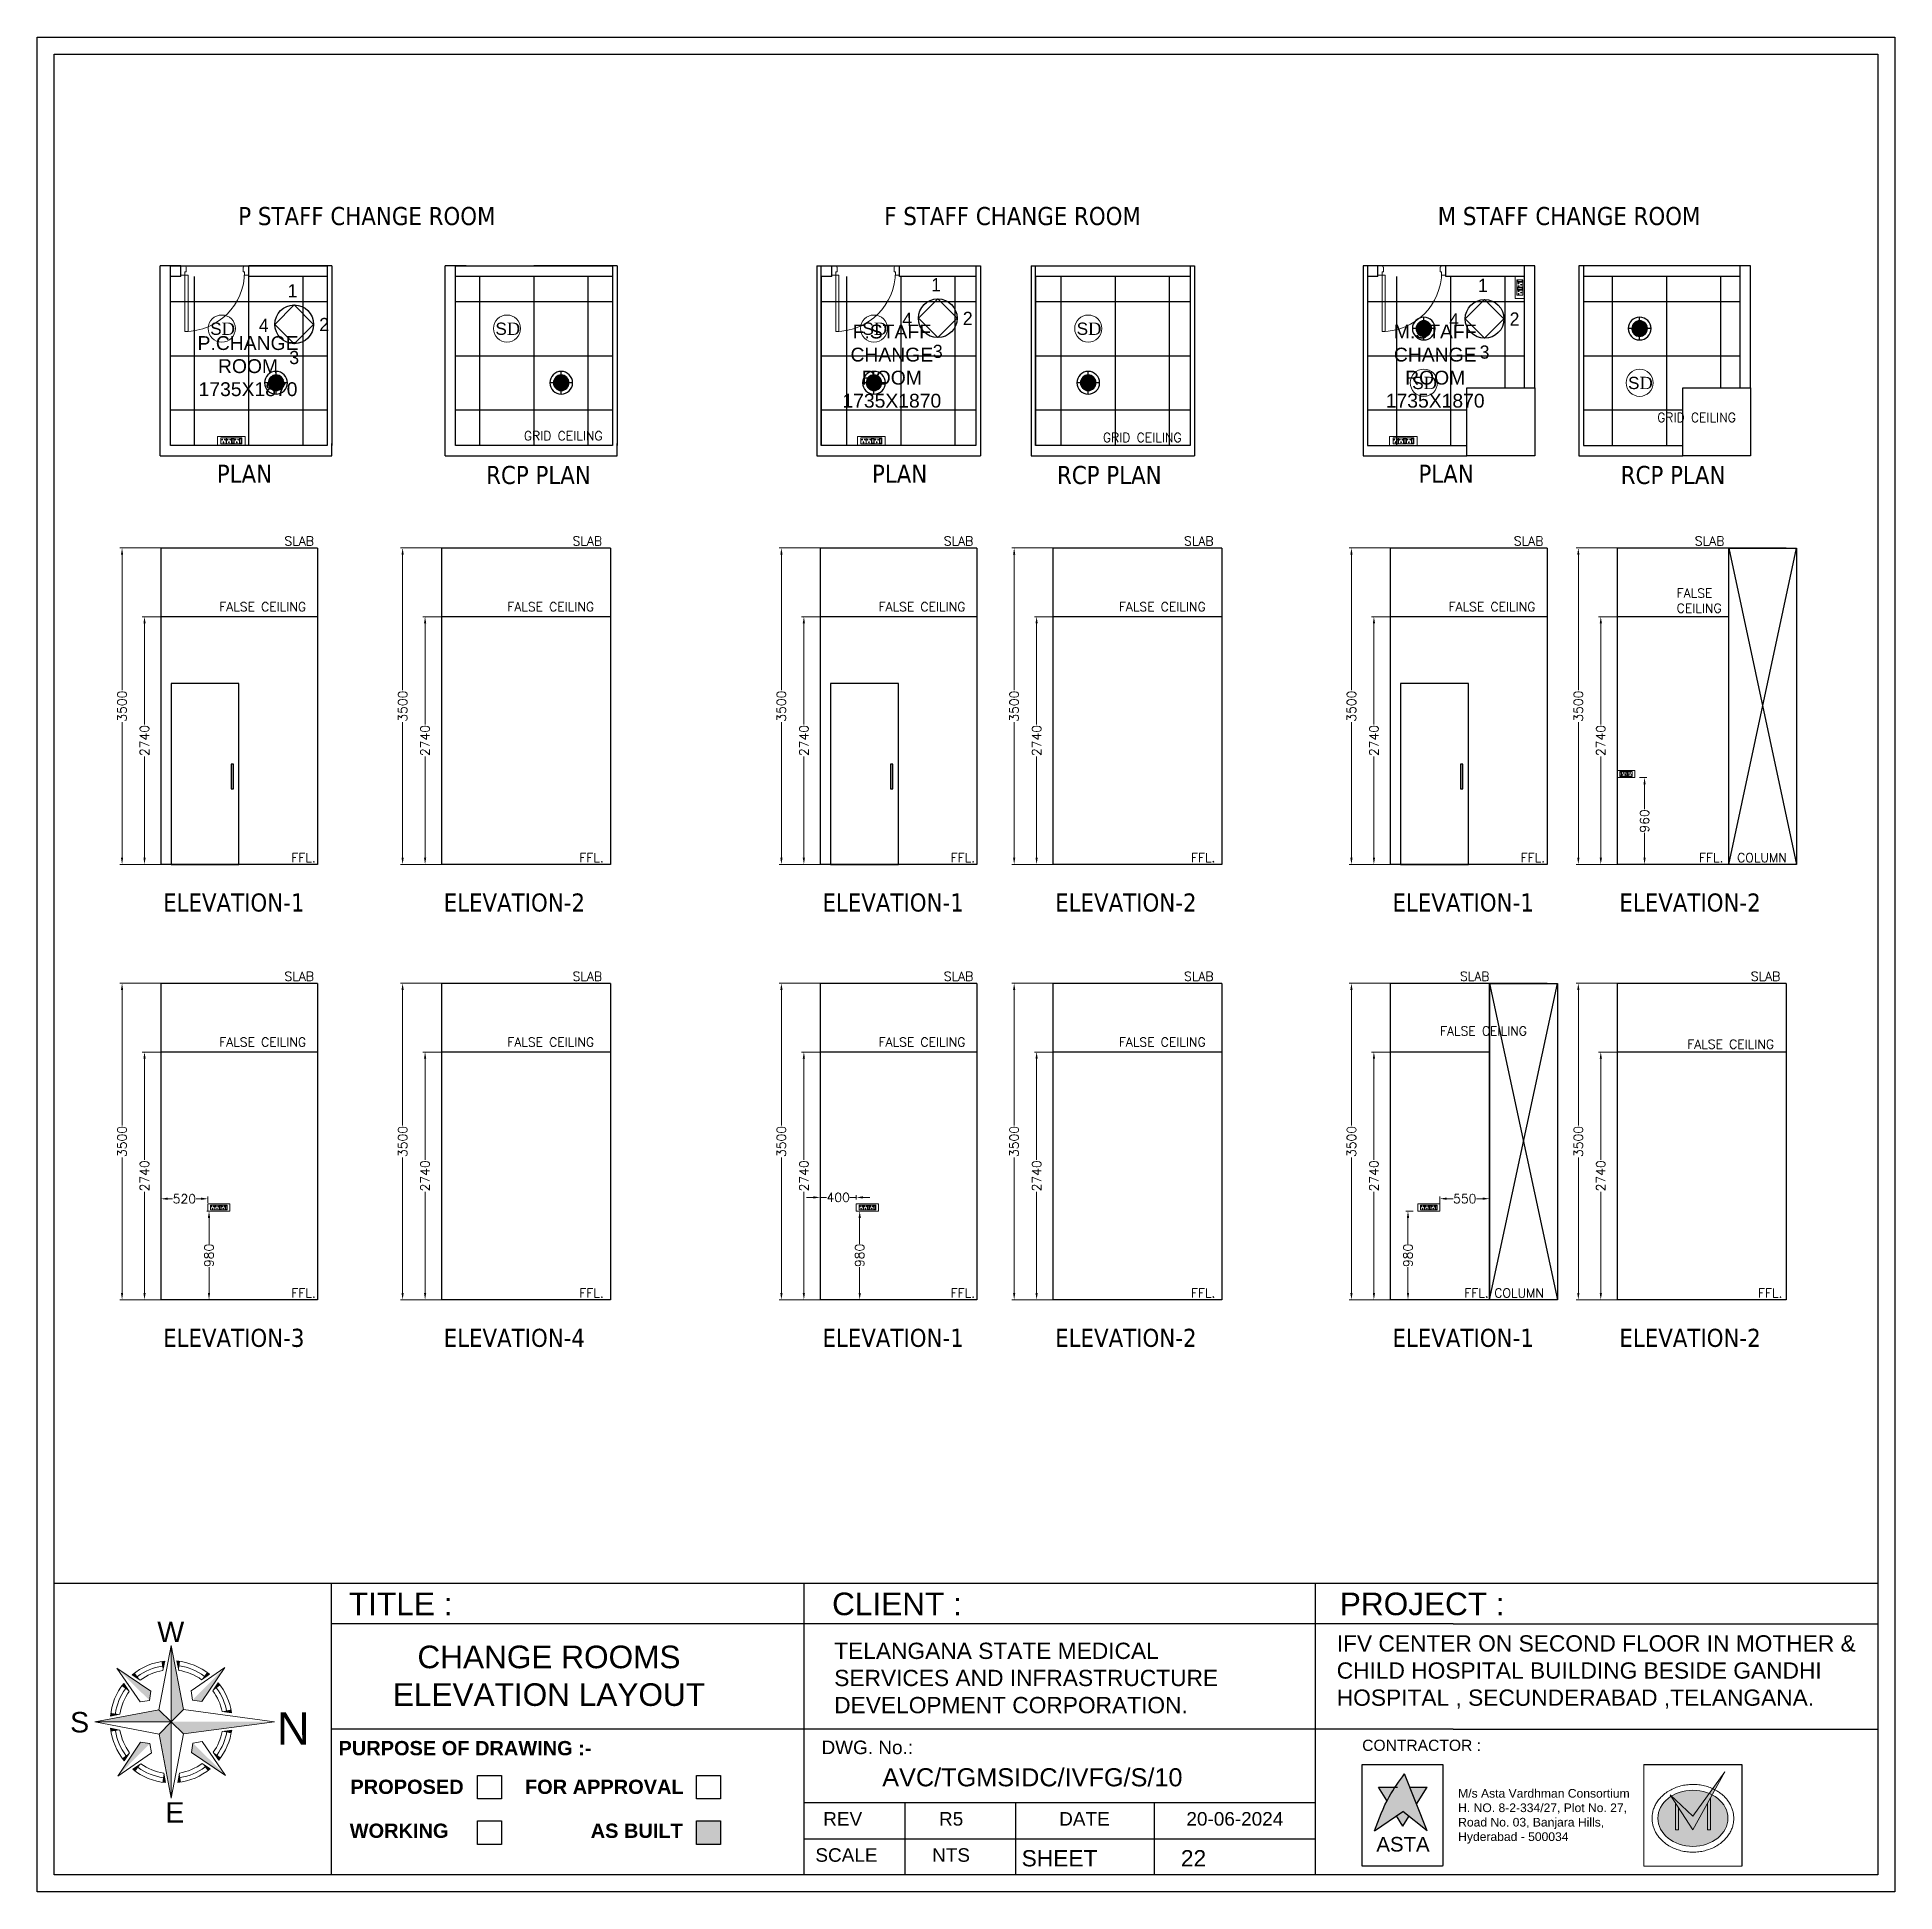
# Model space of a CAD drawing. Header units: millimetres. Extents: x 3552052 to 4144896, y -707811 to -630695.
# Drawn here: x 3804105 to 3824657, y -701688 to -681170 of the extents above; entities that cross this region are included whole.
import ezdxf
from ezdxf.enums import TextEntityAlignment as Align

# ---------------------------------------------------------------- set-up
doc = ezdxf.new("R2010")
doc.units = ezdxf.units.MM
doc.header["$LTSCALE"] = 6
doc.header["$MEASUREMENT"] = 0
doc.layers.get('0').update_dxf_attribs({"linetype": 'CONTINUOUS', "lineweight": 0})
doc.layers.get('Defpoints').update_dxf_attribs({"linetype": 'CONTINUOUS', "lineweight": 0})
for name, color, linetype, lineweight in [('0.0', 8, 'CONTINUOUS', 0), ('COL', 5, 'CONTINUOUS', 0), ('DIM', 7, 'CONTINUOUS', 0), ('DOOR', 44, 'CONTINUOUS', 0), ('ELE-12W LED', 1, 'CONTINUOUS', 0), ('ELE-2NOS OF 6-16 RAW POWER SOCKET', 1, 'CONTINUOUS', 0), ('ELE-3NOS 6-16A POWER SOCKET', 5, 'CONTINUOUS', 0), ('ELE-4M UPS P.SB', 3, 'CONTINUOUS', 0), ('ELE-SOCKET NMBERING', 7, 'CONTINUOUS', 9), ('FA-BELOW SMOKE DERECTOR', 1, 'CONTINUOUS', 0), ('formate text', 8, 'CONTINUOUS', 0), ('hatch', 252, 'CONTINUOUS', 0), ('MEP_HVAC_RA_DUCT', 1, 'CONTINUOUS', 0), ('MEP_HVAC_TEXT', 7, 'CONTINUOUS', 0), ('P-Wall', 36, 'CONTINUOUS', 0), ('TITLE', 7, 'CONTINUOUS', 0), ('WALL', 8, 'CONTINUOUS', 0)]:
    doc.layers.add(name, color=color, linetype=linetype, lineweight=lineweight)
doc.styles.add('Annotation', font='tahoma.ttf')
doc.styles.add('ARIAL', font='arial.ttf')
doc.styles.add('FORMATE', font='arialbd.ttf')
doc.styles.add('PDF Times New Roman', font='times.ttf')
doc.styles.add('ROMANS', font='romans.shx')
doc.styles.get("Standard").update_dxf_attribs({"font": 'SIMPLEX'})
doc.styles.add('style3', font='arialbd.ttf')
doc.dimstyles.new('AEPL1', dxfattribs={"dimtxt": 100, "dimasz": 75, "dimexe": 25, "dimexo": 50, "dimtad": 0, "dimdec": 0, "dimtxsty": 'ROMANS', "dimcen": 2.5, "dimclrd": 7, "dimclre": 7, "dimclrt": 7, "dimadec": 0, "dimazin": 0, "dimtfac": 1, "dimtdec": 0, "dimtmove": 0, "dimatfit": 3, "dimfxl": 1, "dimlwd": 0, "dimlwe": 0, "dimarcsym": 0})

msp = doc.modelspace()

# ---------------------------------------------------------------- texts
at = {"lineweight": -3, "char_height": 200, "attachment_point": 3, "style": 'Annotation'}
for s, insert, width in [('\\pxql;P STAFF CHANGE ROOM', (3810412.7, -683048.6), 4081.998), ('\\pxql;F STAFF CHANGE ROOM', (3817559.4, -683048.6), 4081.998), ('\\pxql;M STAFF CHANGE ROOM', (3823682.2, -683048.6), 4081.998), ('\\pxql;PLAN', (3808791.2, -685899.9), 2697.906), ('\\pxql;RCP PLAN', (3811770.5, -685913.3), 2697.906), ('\\pxql;PLAN', (3816039.1, -685899.9), 2697.906), ('\\pxql;RCP PLAN', (3818085.8, -685913.3), 2697.906), ('\\pxql;PLAN', (3822084.5, -685899.9), 2697.906), ('\\pxql;RCP PLAN', (3824322.6, -685913.3), 2697.906), ('\\pxql;ELEVATION-1', (3808196.7, -690642.9), 2697.906), ('\\pxql;ELEVATION-2', (3811300.5, -690642.9), 2697.906), ('\\pxql;ELEVATION-1', (3815491, -690642.9), 2697.906), ('\\pxql;ELEVATION-2', (3818066.1, -690642.9), 2697.906), ('\\pxql;ELEVATION-1', (3821797.5, -690642.9), 2697.906), ('\\pxql;ELEVATION-2', (3824307.8, -690642.9), 2697.906), ('\\pxql;ELEVATION-3', (3808196.7, -695458.9), 2697.906), ('\\pxql;ELEVATION-4', (3811300.5, -695458.9), 2697.906), ('\\pxql;ELEVATION-1', (3815491, -695458.9), 2697.906), ('\\pxql;ELEVATION-2', (3818066.1, -695458.9), 2697.906), ('\\pxql;ELEVATION-1', (3821797.5, -695458.9), 2697.906), ('\\pxql;ELEVATION-2', (3824307.8, -695458.9), 2697.906)]:
    msp.add_mtext(s, dxfattribs=dict(at, insert=insert, width=width))
at = {"lineweight": -3, "ltscale": 0.1, "char_height": 136.805, "width": 184.566, "attachment_point": 5, "rotation": 0.1103}
for s, insert in [('\\pxqc;{\\F.shx.shx;\\H1.0669x;1}', (3806930.3, -683976.3)), ('\\pxqc;{\\F.shx.shx;\\H1.0669x;1}', (3814050.2, -683908.5)), ('\\pxqc;{\\F.shx.shx;\\H1.0669x;1}', (3820099.4, -683916.1)), ('\\pxqc;{\\F.shx.shx.shx.shx;\\H1.0669x;4}', (3806611.8, -684358.2)), ('\\pxqc;{\\F.shx.shx.shx;\\H1.0669x;2}', (3807280.7, -684348.4)), ('\\pxqc;{\\F.shx.shx.shx.shx;\\H1.0669x;4}', (3813731.8, -684290.5)), ('\\pxqc;{\\F.shx.shx.shx;\\H1.0669x;2}', (3814400.7, -684280.6)), ('\\pxqc;{\\F.shx.shx.shx.shx;\\H1.0669x;4}', (3819781, -684298.1)), ('\\pxqc;{\\F.shx.shx.shx;\\H1.0669x;2}', (3820449.9, -684288.2)), ('\\pxqc;{\\F.shx.shx.shx.shx;\\H1.0669x;3}', (3814069, -684647)), ('\\pxqc;{\\F.shx.shx.shx.shx;\\H1.0669x;3}', (3820118.2, -684654.6)), ('\\pxqc;{\\F.shx.shx.shx.shx;\\H1.0669x;3}', (3806949, -684714.8))]:
    msp.add_mtext(s, dxfattribs=dict(at, insert=insert))
at = {"layer": 'DIM', "color": 7, "lineweight": -3, "char_height": 153, "width": 1198.956, "attachment_point": 5, "style": 'ARIAL'}
for s, insert in [('F.STAFF\\PCHANGE\\PROOM\\P1735X1870', (3813560.7, -684810.2)), ('M.STAFF\\PCHANGE\\PROOM\\P1735X1870', (3819572.1, -684810.2)), ('P.CHANGE\\PROOM\\P1735X1870', (3806438.3, -684810.2))]:
    msp.add_mtext(s, dxfattribs=dict(at, insert=insert))
at = {"layer": 'ELE-SOCKET NMBERING', "color": 0, "lineweight": -3, "char_height": 100.004, "attachment_point": 1, "style": 'Annotation'}
for s, insert, width in [('{\\Fromans|c0;GRID CEILING }', (3822028.1, -685327.3), 2358.602), ('{\\Fromans|c0;GRID CEILING }', (3809490.6, -685530), 2358.602), ('{\\Fromans|c0;GRID CEILING }', (3815896.2, -685548.7), 2358.602), ('{\\Fromans|c0;SLAB}', (3806841.3, -686694), 2358.602), ('{\\Fromans|c0;SLAB}', (3810028.4, -686694), 2358.602), ('{\\Fromans|c0;SLAB}', (3814135.6, -686694), 2358.602), ('{\\Fromans|c0;SLAB}', (3816794, -686694), 2358.602), ('{\\Fromans|c0;SLAB}', (3820442.1, -686694), 2358.602), ('{\\Fromans|c0;SLAB}', (3822444.5, -686694), 2358.602), ('{\\Fromans|c0;FALSE CEILING }', (3806120, -687421.3), 2358.602), ('{\\Fromans|c0;FALSE CEILING }', (3809307, -687421.3), 2358.602), ('{\\Fromans|c0;FALSE CEILING }', (3813414.2, -687421.3), 2358.602), ('{\\Fromans|c0;FALSE CEILING }', (3816072.6, -687421.3), 2358.602), ('{\\Fromans|c0;FALSE CEILING }', (3819720.8, -687421.3), 2358.602), ('{\\Fromans|c0;FALSE CEILING }', (3822243.6, -687270.4), 429.383), ('{\\Fromans|c0;FFL.}', (3806916.7, -690196.4), 2358.602), ('{\\Fromans|c0;FFL.}', (3810103.8, -690196.4), 2358.602), ('{\\Fromans|c0;FFL.}', (3814211, -690196.4), 2358.602), ('{\\Fromans|c0;FFL.}', (3816869.4, -690196.4), 2358.602), ('{\\Fromans|c0;FFL.}', (3820517.5, -690196.4), 2358.602), ('{\\Fromans|c0;FFL.}', (3822490.7, -690196.4), 2358.602), ('{\\Fromans|c0;COLUMN}', (3822912.8, -690196.4), 2358.602), ('{\\Fromans|c0;SLAB}', (3806841.3, -691510), 2358.602), ('{\\Fromans|c0;SLAB}', (3810028.4, -691510), 2358.602), ('{\\Fromans|c0;SLAB}', (3814135.6, -691510), 2358.602), ('{\\Fromans|c0;SLAB}', (3816794, -691510), 2358.602), ('{\\Fromans|c0;SLAB}', (3819846.2, -691510), 2358.602), ('{\\Fromans|c0;SLAB}', (3823063.8, -691510), 2358.602), ('{\\Fromans|c0;FALSE CEILING }', (3819626.4, -692113.7), 959.652), ('{\\Fromans|c0;FALSE CEILING }', (3806120, -692237.3), 2358.602), ('{\\Fromans|c0;FALSE CEILING }', (3809307, -692237.3), 2358.602), ('{\\Fromans|c0;FALSE CEILING }', (3813414.2, -692237.3), 2358.602), ('{\\Fromans|c0;FALSE CEILING }', (3816072.6, -692237.3), 2358.602), ('{\\Fromans|c0;FALSE CEILING }', (3822360.7, -692260.7), 1149.676), ('{\\Fromans|c0;FFL.}', (3806916.7, -695012.4), 2358.602), ('{\\Fromans|c0;FFL.}', (3810103.8, -695012.4), 2358.602), ('{\\Fromans|c0;FFL.}', (3814211, -695012.4), 2358.602), ('{\\Fromans|c0;FFL.}', (3816869.4, -695012.4), 2358.602), ('{\\Fromans|c0;FFL.}', (3819893, -695012.4), 2358.602), ('{\\Fromans|c0;COLUMN}', (3820226.1, -695012.4), 2358.602), ('{\\Fromans|c0;FFL.}', (3823142.9, -695012.4), 2358.602)]:
    msp.add_mtext(s, dxfattribs=dict(at, insert=insert, width=width))
at = {"layer": 'formate text', "color": 7, "lineweight": 30, "ltscale": 100, "style": 'style3'}
msp.add_text('PURPOSE OF DRAWING :-', height=158.21, dxfattribs=at).set_placement((3807439.4, -700177.4, -100))
at = {"layer": 'formate text', "color": 7, "lineweight": 30, "style": 'FORMATE'}
for s, p in [('PROPOSED ', (3808885.2, -700605.2, -100)), ('FOR APPROVAL', (3811257.9, -700605.2, -100)), ('WORKING', (3808655.8, -701091.3, -100)), ('AS BUILT', (3811248.2, -701091.3, -100))]:
    msp.add_text(s, height=158.21, dxfattribs=at).set_placement(p, align=Align.RIGHT)
at = {"layer": 'TITLE', "color": 7, "lineweight": 30, "style": 'ARIAL'}
for s, height, p in [('TITLE :', 250, (3807554.8, -698627.5)), ('CLIENT :', 250, (3812899.8, -698627.5)), ('PROJECT :', 250, (3818517, -698627.5)), ('W', 226.5, (3805434.2, -698925.1, 0)), ('S', 226.5, (3804470, -699924.7, 0)), ('DWG. No.:', 150, (3812783.2, -700164.9)), ('E', 226.5, (3805523.2, -700923.2, 0))]:
    msp.add_text(s, height=height, dxfattribs=at).set_placement(p)
at = {"layer": 'TITLE', "color": 5, "lineweight": -3, "style": 'ARIAL'}
msp.add_text('N', height=357.2, rotation=180, dxfattribs=at).set_placement((3807119.3, -699702.2, 0))
at = {"layer": 'TITLE', "color": 7, "lineweight": 30, "style": 'ARIAL'}
for s, height, p in [('REV', 150, (3813017.3, -700880.6)), ('R5', 150, (3814216.7, -700880.6)), ('DATE', 150, (3815691.7, -700880.6)), ('20-06-2024', 150, (3817355.6, -700880.6)), ('SCALE', 150, (3813058.7, -701280.6)), ('NTS', 150, (3814215.8, -701280.6)), ('SHEET', 180, (3815416.1, -701316.5)), ('22', 180, (3816898.7, -701316.5))]:
    msp.add_text(s, height=height, dxfattribs=at).set_placement(p, align=Align.MIDDLE_CENTER)
at = {"layer": 'TITLE', "color": 7, "lineweight": 30, "attachment_point": 1, "style": 'ARIAL'}
for s, width, gutter_width, insert, char_height in [('\\pxqc;CHANGE ROOMS ELEVATION LAYOUT', 4493.629, 10, (3807520.8, -698964.2), 250), ('{\\C256;TELANGANA STATE MEDICAL SERVICES AND INFRASTRUCTURE DEVELOPMENT CORPORATION.}', 4493.629, 10, (3812923.5, -698931.8), 180), ('\\pxql;IFV CENTER ON SECOND FLOOR IN MOTHER & CHILD HOSPITAL BUILDING BESIDE GANDHI HOSPITAL , SECUNDERABAD ,TELANGANA. ', 6526.517, 10, (3818483.1, -698849.6), 180), ('\\pxqc;AVC/TGMSIDC/IVFG/S/10', 5392.273, 12, (3812419.4, -700320.9), 200)]:
    msp.add_mtext_dynamic_manual_height_columns(s, width=width, gutter_width=gutter_width, heights=[0], dxfattribs=dict(at, insert=insert, char_height=char_height))

# ---------------------------------------------------------------- blocks, each defined once
blk = doc.blocks.new('750')
at = {"layer": 'DOOR'}
for p, q in [((-50, 705), (-47.5, 705)), ((-35, 690), (-35, 692.5)), ((-50, 45), (-47.5, 45)), ((-35, 60), (-35, 57.5)), ((50, 45), (50, 80)), ((50, 80), (675, 80)), ((50, 45), (675, 45)), ((675, 45), (675, 80))]:
    blk.add_line(p, q, dxfattribs=at)
for points in [[(15, 690), (15, 705), (50, 705), (50, 750), (-50, 750), (-50, 705)], [(-35, 690), (15, 690)], [(15, 60), (15, 45), (50, 45), (50, 0), (-50, 0), (-50, 45)], [(-35, 60), (15, 60)]]:
    blk.add_lwpolyline(points, dxfattribs=at)
for centre, start, end in [((-35, 705), 180, 270), ((-35, 45), 90, 180)]:
    blk.add_arc(centre, 12.5, start, end, dxfattribs=at)
at = {"layer": 'DOOR', "color": 145}
blk.add_arc((15, 45), 660, 0, 90, dxfattribs=at)
blk = doc.blocks.new('543WYH')
at = {"layer": 'ELE-2NOS OF 6-16 RAW POWER SOCKET', "color": 30, "linetype": 'ByBlock', "lineweight": 0}
for p, q in [((-124, -57), (-124, -91)), ((-26, -57), (-124, -57)), ((-26, -57), (-124, -57)), ((-124, -91), (-26, -91)), ((-124, -96), (-26, -96)), ((-124, -181), (-124, -96)), ((-26, -181), (-124, -181)), ((-124, -187), (-124, -221)), ((-26, -187), (-124, -187)), ((-26, -187), (-124, -187)), ((-124, -221), (-26, -221)), ((-124, -312), (-124, -227)), ((-124, -227), (-26, -227)), ((-113, -60), (-113, -88)), ((-37, -60), (-113, -60)), ((-113, -88), (-37, -88)), ((-113, -190), (-113, -218)), ((-37, -190), (-113, -190)), ((-113, -218), (-37, -218)), ((-110, -60), (-110, -88)), ((-110, -190), (-110, -218)), ((-37, -88), (-37, -60)), ((-37, -218), (-37, -190)), ((-26, -57), (-26, -91)), ((-26, -91), (-26, -57)), ((-26, -96), (-26, -181)), ((-26, -187), (-26, -221)), ((-26, -221), (-26, -187)), ((-26, -227), (-26, -312)), ((-26, -312), (-124, -312)), ((-124, -402), (-124, -317)), ((-124, -317), (-26, -317)), ((-26, -402), (-124, -402)), ((-26, -317), (-26, -402))]:
    blk.add_line(p, q, dxfattribs=at)
blk.add_lwpolyline([(-150, 0), (-150, -459), (0, -459), (0, 0)], close=True, dxfattribs=at)
for centre, radius, start, end in [((-98, -119), 4.6, 112.6838, 345.0951), ((-98, -159), 4.6, 14.9049, 247.3162), ((-98, -249), 4.6, 112.6838, 345.0951), ((-98, -289), 4.6, 14.9049, 247.3162), ((-94, -115), 5.7, 275.2689, 182.51), ((-94, -163), 5.7, 177.49, 84.7311), ((-94, -245), 5.7, 275.2689, 182.51), ((-94, -293), 5.7, 177.49, 84.7311), ((-58, -139), 4.22, 71.4031, 288.5969), ((-58, -269), 4.22, 71.4031, 288.5969), ((-51, -139), 6.62, 217.1584, 142.8416), ((-51, -269), 6.62, 217.1584, 142.8416), ((-98, -340), 4.6, 112.6838, 345.0951), ((-98, -379), 4.6, 14.9049, 247.3162), ((-94, -335), 5.7, 275.2689, 182.51), ((-94, -384), 5.7, 177.49, 84.7311), ((-58, -360), 4.22, 71.4031, 288.5969), ((-51, -360), 6.62, 217.1584, 142.8416)]:
    blk.add_arc(centre, radius, start, end, dxfattribs=at)
blk = doc.blocks.new('18W LED')
at = {"layer": 'ELE-12W LED', "lineweight": 25}
h = blk.add_hatch(dxfattribs=at)
h.set_pattern_fill('ANSI31', color=252)
h.set_pattern_definition([(45, (-1135553.9097, 459369.4158), (-2.24506403, 2.24506403), [])])
edge = h.paths.add_edge_path()
edge.add_arc((0, 0), 85.7, 0, 360)
at = {"layer": 'ELE-12W LED', "color": 1, "lineweight": 25}
for p, q in [((-126, 0), (126, 0)), ((0, -126), (0, 126))]:
    blk.add_line(p, q, dxfattribs=at)
for radius in [126, 85.7]:
    blk.add_circle((0, 0), radius, dxfattribs=at)
blk = doc.blocks.new('SMOKE DETECTOR')
at = {"layer": 'FA-BELOW SMOKE DERECTOR', "color": 7}
blk.add_circle((931029, -118294), 166, dxfattribs=at)
at = {"layer": 'FA-BELOW SMOKE DERECTOR', "insert": (930887, -118373), "char_height": 150, "attachment_point": 7, "style": 'PDF Times New Roman'}
blk.add_mtext('{\\fArial|b0|i0|c0|p34;S}D', dxfattribs=at)
blk = doc.blocks.new('RTUH 6U')
at = {"layer": 'ELE-2NOS OF 6-16 RAW POWER SOCKET', "color": 30, "lineweight": 0, "ltscale": 300}
for p, q in [((-312, -26), (-227, -26)), ((-312, -124), (-312, -26)), ((-227, -124), (-312, -124)), ((-227, -26), (-227, -124)), ((-187, -26), (-221, -26)), ((-221, -26), (-221, -124)), ((-187, -124), (-221, -124)), ((-221, -124), (-187, -124)), ((-190, -37), (-218, -37)), ((-218, -37), (-218, -113)), ((-190, -40), (-218, -40)), ((-218, -113), (-190, -113)), ((-190, -113), (-190, -37)), ((-187, -124), (-187, -26)), ((-187, -124), (-187, -26)), ((-181, -124), (-181, -26)), ((-181, -26), (-96, -26)), ((-96, -124), (-181, -124)), ((-96, -26), (-96, -124)), ((-57, -26), (-91, -26)), ((-91, -26), (-91, -124)), ((-57, -124), (-91, -124)), ((-91, -124), (-57, -124)), ((-60, -37), (-88, -37)), ((-88, -37), (-88, -113)), ((-60, -40), (-88, -40)), ((-88, -113), (-60, -113)), ((-60, -113), (-60, -37)), ((-57, -124), (-57, -26)), ((-57, -124), (-57, -26))]:
    blk.add_line(p, q, dxfattribs=at)
blk.add_lwpolyline([(0, 0), (-368, 0), (-368, -150), (0, -150)], close=True, dxfattribs=at)
for centre, radius, start, end in [((-293, -56), 5.7, 87.49, 354.7311), ((-289, -52), 4.6, 284.9049, 157.3162), ((-269, -99), 6.62, 127.1584, 52.8416), ((-269, -92), 4.22, 341.4031, 198.5969), ((-249, -52), 4.6, 22.6838, 255.0951), ((-245, -56), 5.7, 185.2689, 92.51), ((-163, -56), 5.7, 87.49, 354.7311), ((-159, -52), 4.6, 284.9049, 157.3162), ((-139, -99), 6.62, 127.1584, 52.8416), ((-139, -92), 4.22, 341.4031, 198.5969), ((-119, -52), 4.6, 22.6838, 255.0951), ((-115, -56), 5.7, 185.2689, 92.51)]:
    blk.add_arc(centre, radius, start, end, dxfattribs=at)
blk = doc.blocks.new('*D296')
at = {"layer": 'Defpoints', "color": 0, "transparency": 16777216}
for p in [(3805293, -687581), (3805681, -687581), (3805673, -690321)]:
    blk.add_point(p, dxfattribs=at)
at = {"layer": 'ELE-4M UPS P.SB', "color": 7, "lineweight": 0, "transparency": 16777216}
for p, q in [((3805631, -687581), (3805268, -687581)), ((3805293, -687656), (3805293, -688775)), ((3805293, -690246), (3805293, -689128)), ((3805623, -690321), (3805268, -690321))]:
    blk.add_line(p, q, dxfattribs=at)
at = {"layer": 'ELE-4M UPS P.SB', "color": 7, "transparency": 16777216}
for points in [[(3805281, -687656), (3805306, -687656), (3805293, -687581)], [(3805281, -690246), (3805306, -690246), (3805293, -690321)]]:
    blk.add_solid(points, dxfattribs=at)
at = {"layer": 'ELE-4M UPS P.SB', "color": 7, "lineweight": -3, "transparency": 16777216, "insert": (3805293, -688951), "char_height": 100, "attachment_point": 5, "rotation": 90, "style": 'ROMANS'}
blk.add_mtext('2740', dxfattribs=at)
blk = doc.blocks.new('*D297')
at = {"layer": 'Defpoints', "color": 0, "transparency": 16777216}
for p in [(3805045, -686821), (3805719, -686821), (3805673, -690321)]:
    blk.add_point(p, dxfattribs=at)
at = {"layer": 'ELE-4M UPS P.SB', "color": 7, "lineweight": 0, "transparency": 16777216}
for p, q in [((3805669, -686821), (3805020, -686821)), ((3805045, -686896), (3805045, -688395)), ((3805045, -690246), (3805045, -688748)), ((3805623, -690321), (3805020, -690321))]:
    blk.add_line(p, q, dxfattribs=at)
at = {"layer": 'ELE-4M UPS P.SB', "color": 7, "transparency": 16777216}
for points in [[(3805032, -686896), (3805057, -686896), (3805045, -686821)], [(3805032, -690246), (3805057, -690246), (3805045, -690321)]]:
    blk.add_solid(points, dxfattribs=at)
at = {"layer": 'ELE-4M UPS P.SB', "color": 7, "lineweight": -3, "transparency": 16777216, "insert": (3805045, -688571), "char_height": 100, "attachment_point": 5, "rotation": 90, "style": 'ROMANS'}
blk.add_mtext('3500', dxfattribs=at)
blk = doc.blocks.new('*D298')
at = {"layer": 'Defpoints', "color": 0, "transparency": 16777216}
for p in [(3818894, -687581), (3819282, -687581), (3819274, -690321)]:
    blk.add_point(p, dxfattribs=at)
at = {"layer": 'ELE-4M UPS P.SB', "color": 7, "lineweight": 0, "transparency": 16777216}
for p, q in [((3819232, -687581), (3818869, -687581)), ((3818894, -687656), (3818894, -688775)), ((3818894, -690246), (3818894, -689128)), ((3819224, -690321), (3818869, -690321))]:
    blk.add_line(p, q, dxfattribs=at)
at = {"layer": 'ELE-4M UPS P.SB', "color": 7, "transparency": 16777216}
for points in [[(3818882, -687656), (3818907, -687656), (3818894, -687581)], [(3818882, -690246), (3818907, -690246), (3818894, -690321)]]:
    blk.add_solid(points, dxfattribs=at)
at = {"layer": 'ELE-4M UPS P.SB', "color": 7, "lineweight": -3, "transparency": 16777216, "insert": (3818894, -688951), "char_height": 100, "attachment_point": 5, "rotation": 90, "style": 'ROMANS'}
blk.add_mtext('2740', dxfattribs=at)
blk = doc.blocks.new('*D299')
at = {"layer": 'Defpoints', "color": 0, "transparency": 16777216}
for p in [(3818646, -686821), (3819320, -686821), (3819274, -690321)]:
    blk.add_point(p, dxfattribs=at)
at = {"layer": 'ELE-4M UPS P.SB', "color": 7, "lineweight": 0, "transparency": 16777216}
for p, q in [((3819270, -686821), (3818621, -686821)), ((3818646, -686896), (3818646, -688395)), ((3818646, -690246), (3818646, -688748)), ((3819224, -690321), (3818621, -690321))]:
    blk.add_line(p, q, dxfattribs=at)
at = {"layer": 'ELE-4M UPS P.SB', "color": 7, "transparency": 16777216}
for points in [[(3818633, -686896), (3818658, -686896), (3818646, -686821)], [(3818633, -690246), (3818658, -690246), (3818646, -690321)]]:
    blk.add_solid(points, dxfattribs=at)
at = {"layer": 'ELE-4M UPS P.SB', "color": 7, "lineweight": -3, "transparency": 16777216, "insert": (3818646, -688571), "char_height": 100, "attachment_point": 5, "rotation": 90, "style": 'ROMANS'}
blk.add_mtext('3500', dxfattribs=at)
blk = doc.blocks.new('*D300')
at = {"layer": 'Defpoints', "color": 0, "transparency": 16777216}
for p in [(3812588, -687581), (3812975, -687581), (3812967, -690321)]:
    blk.add_point(p, dxfattribs=at)
at = {"layer": 'ELE-4M UPS P.SB', "color": 7, "lineweight": 0, "transparency": 16777216}
for p, q in [((3812925, -687581), (3812563, -687581)), ((3812588, -687656), (3812588, -688775)), ((3812588, -690246), (3812588, -689128)), ((3812917, -690321), (3812563, -690321))]:
    blk.add_line(p, q, dxfattribs=at)
at = {"layer": 'ELE-4M UPS P.SB', "color": 7, "transparency": 16777216}
for points in [[(3812575, -687656), (3812600, -687656), (3812588, -687581)], [(3812575, -690246), (3812600, -690246), (3812588, -690321)]]:
    blk.add_solid(points, dxfattribs=at)
at = {"layer": 'ELE-4M UPS P.SB', "color": 7, "lineweight": -3, "transparency": 16777216, "insert": (3812588, -688951), "char_height": 100, "attachment_point": 5, "rotation": 90, "style": 'ROMANS'}
blk.add_mtext('2740', dxfattribs=at)
blk = doc.blocks.new('*D301')
at = {"layer": 'Defpoints', "color": 0, "transparency": 16777216}
for p in [(3812339, -686821), (3813014, -686821), (3812967, -690321)]:
    blk.add_point(p, dxfattribs=at)
at = {"layer": 'ELE-4M UPS P.SB', "color": 7, "lineweight": 0, "transparency": 16777216}
for p, q in [((3812964, -686821), (3812314, -686821)), ((3812339, -686896), (3812339, -688395)), ((3812339, -690246), (3812339, -688748)), ((3812917, -690321), (3812314, -690321))]:
    blk.add_line(p, q, dxfattribs=at)
at = {"layer": 'ELE-4M UPS P.SB', "color": 7, "transparency": 16777216}
for points in [[(3812327, -686896), (3812352, -686896), (3812339, -686821)], [(3812327, -690246), (3812352, -690246), (3812339, -690321)]]:
    blk.add_solid(points, dxfattribs=at)
at = {"layer": 'ELE-4M UPS P.SB', "color": 7, "lineweight": -3, "transparency": 16777216, "insert": (3812339, -688571), "char_height": 100, "attachment_point": 5, "rotation": 90, "style": 'ROMANS'}
blk.add_mtext('3500', dxfattribs=at)
blk = doc.blocks.new('*D302')
at = {"layer": 'Defpoints', "color": 0, "transparency": 16777216}
for p in [(3808397, -687581), (3808785, -687581), (3808777, -690321)]:
    blk.add_point(p, dxfattribs=at)
at = {"layer": 'ELE-4M UPS P.SB', "color": 7, "lineweight": 0, "transparency": 16777216}
for p, q in [((3808735, -687581), (3808372, -687581)), ((3808397, -687656), (3808397, -688775)), ((3808397, -690246), (3808397, -689128)), ((3808727, -690321), (3808372, -690321))]:
    blk.add_line(p, q, dxfattribs=at)
at = {"layer": 'ELE-4M UPS P.SB', "color": 7, "transparency": 16777216}
for points in [[(3808385, -687656), (3808410, -687656), (3808397, -687581)], [(3808385, -690246), (3808410, -690246), (3808397, -690321)]]:
    blk.add_solid(points, dxfattribs=at)
at = {"layer": 'ELE-4M UPS P.SB', "color": 7, "lineweight": -3, "transparency": 16777216, "insert": (3808397, -688951), "char_height": 100, "attachment_point": 5, "rotation": 90, "style": 'ROMANS'}
blk.add_mtext('2740', dxfattribs=at)
blk = doc.blocks.new('*D303')
at = {"layer": 'Defpoints', "color": 0, "transparency": 16777216}
for p in [(3808149, -686821), (3808823, -686821), (3808777, -690321)]:
    blk.add_point(p, dxfattribs=at)
at = {"layer": 'ELE-4M UPS P.SB', "color": 7, "lineweight": 0, "transparency": 16777216}
for p, q in [((3808773, -686821), (3808124, -686821)), ((3808149, -686896), (3808149, -688395)), ((3808149, -690246), (3808149, -688748)), ((3808727, -690321), (3808124, -690321))]:
    blk.add_line(p, q, dxfattribs=at)
at = {"layer": 'ELE-4M UPS P.SB', "color": 7, "transparency": 16777216}
for points in [[(3808136, -686896), (3808161, -686896), (3808149, -686821)], [(3808136, -690246), (3808161, -690246), (3808149, -690321)]]:
    blk.add_solid(points, dxfattribs=at)
at = {"layer": 'ELE-4M UPS P.SB', "color": 7, "lineweight": -3, "transparency": 16777216, "insert": (3808149, -688571), "char_height": 100, "attachment_point": 5, "rotation": 90, "style": 'ROMANS'}
blk.add_mtext('3500', dxfattribs=at)
blk = doc.blocks.new('*D304')
at = {"layer": 'Defpoints', "color": 0, "transparency": 16777216}
for p in [(3815163, -687581), (3815550, -687581), (3815542, -690321)]:
    blk.add_point(p, dxfattribs=at)
at = {"layer": 'ELE-4M UPS P.SB', "color": 7, "lineweight": 0, "transparency": 16777216}
for p, q in [((3815500, -687581), (3815138, -687581)), ((3815163, -687656), (3815163, -688775)), ((3815163, -690246), (3815163, -689128)), ((3815492, -690321), (3815138, -690321))]:
    blk.add_line(p, q, dxfattribs=at)
at = {"layer": 'ELE-4M UPS P.SB', "color": 7, "transparency": 16777216}
for points in [[(3815150, -687656), (3815175, -687656), (3815163, -687581)], [(3815150, -690246), (3815175, -690246), (3815163, -690321)]]:
    blk.add_solid(points, dxfattribs=at)
at = {"layer": 'ELE-4M UPS P.SB', "color": 7, "lineweight": -3, "transparency": 16777216, "insert": (3815163, -688951), "char_height": 100, "attachment_point": 5, "rotation": 90, "style": 'ROMANS'}
blk.add_mtext('2740', dxfattribs=at)
blk = doc.blocks.new('*D305')
at = {"layer": 'Defpoints', "color": 0, "transparency": 16777216}
for p in [(3814914, -686821), (3815589, -686821), (3815542, -690321)]:
    blk.add_point(p, dxfattribs=at)
at = {"layer": 'ELE-4M UPS P.SB', "color": 7, "lineweight": 0, "transparency": 16777216}
for p, q in [((3815539, -686821), (3814889, -686821)), ((3814914, -686896), (3814914, -688395)), ((3814914, -690246), (3814914, -688748)), ((3815492, -690321), (3814889, -690321))]:
    blk.add_line(p, q, dxfattribs=at)
at = {"layer": 'ELE-4M UPS P.SB', "color": 7, "transparency": 16777216}
for points in [[(3814902, -686896), (3814927, -686896), (3814914, -686821)], [(3814902, -690246), (3814927, -690246), (3814914, -690321)]]:
    blk.add_solid(points, dxfattribs=at)
at = {"layer": 'ELE-4M UPS P.SB', "color": 7, "lineweight": -3, "transparency": 16777216, "insert": (3814914, -688571), "char_height": 100, "attachment_point": 5, "rotation": 90, "style": 'ROMANS'}
blk.add_mtext('3500', dxfattribs=at)
blk = doc.blocks.new('*D306')
at = {"layer": 'Defpoints', "color": 0, "transparency": 16777216}
for p in [(3821404, -687581), (3821792, -687581), (3821784, -690321)]:
    blk.add_point(p, dxfattribs=at)
at = {"layer": 'ELE-4M UPS P.SB', "color": 7, "lineweight": 0, "transparency": 16777216}
for p, q in [((3821742, -687581), (3821379, -687581)), ((3821404, -687656), (3821404, -688775)), ((3821404, -690246), (3821404, -689128)), ((3821734, -690321), (3821379, -690321))]:
    blk.add_line(p, q, dxfattribs=at)
at = {"layer": 'ELE-4M UPS P.SB', "color": 7, "transparency": 16777216}
for points in [[(3821392, -687656), (3821417, -687656), (3821404, -687581)], [(3821392, -690246), (3821417, -690246), (3821404, -690321)]]:
    blk.add_solid(points, dxfattribs=at)
at = {"layer": 'ELE-4M UPS P.SB', "color": 7, "lineweight": -3, "transparency": 16777216, "insert": (3821404, -688951), "char_height": 100, "attachment_point": 5, "rotation": 90, "style": 'ROMANS'}
blk.add_mtext('2740', dxfattribs=at)
blk = doc.blocks.new('*D307')
at = {"layer": 'Defpoints', "color": 0, "transparency": 16777216}
for p in [(3821156, -686821), (3821830, -686821), (3821784, -690321)]:
    blk.add_point(p, dxfattribs=at)
at = {"layer": 'ELE-4M UPS P.SB', "color": 7, "lineweight": 0, "transparency": 16777216}
for p, q in [((3821780, -686821), (3821131, -686821)), ((3821156, -686896), (3821156, -688395)), ((3821156, -690246), (3821156, -688748)), ((3821734, -690321), (3821131, -690321))]:
    blk.add_line(p, q, dxfattribs=at)
at = {"layer": 'ELE-4M UPS P.SB', "color": 7, "transparency": 16777216}
for points in [[(3821143, -686896), (3821168, -686896), (3821156, -686821)], [(3821143, -690246), (3821168, -690246), (3821156, -690321)]]:
    blk.add_solid(points, dxfattribs=at)
at = {"layer": 'ELE-4M UPS P.SB', "color": 7, "lineweight": -3, "transparency": 16777216, "insert": (3821156, -688571), "char_height": 100, "attachment_point": 5, "rotation": 90, "style": 'ROMANS'}
blk.add_mtext('3500', dxfattribs=at)
blk = doc.blocks.new('*D308')
at = {"layer": 'Defpoints', "color": 0, "transparency": 16777216}
for p in [(3805293, -692397), (3805681, -692397), (3805673, -695137)]:
    blk.add_point(p, dxfattribs=at)
at = {"layer": 'ELE-4M UPS P.SB', "color": 7, "lineweight": 0, "transparency": 16777216}
for p, q in [((3805631, -692397), (3805268, -692397)), ((3805293, -692472), (3805293, -693591)), ((3805293, -695062), (3805293, -693944)), ((3805623, -695137), (3805268, -695137))]:
    blk.add_line(p, q, dxfattribs=at)
at = {"layer": 'ELE-4M UPS P.SB', "color": 7, "transparency": 16777216}
for points in [[(3805281, -692472), (3805306, -692472), (3805293, -692397)], [(3805281, -695062), (3805306, -695062), (3805293, -695137)]]:
    blk.add_solid(points, dxfattribs=at)
at = {"layer": 'ELE-4M UPS P.SB', "color": 7, "lineweight": -3, "transparency": 16777216, "insert": (3805293, -693767), "char_height": 100, "attachment_point": 5, "rotation": 90, "style": 'ROMANS'}
blk.add_mtext('2740', dxfattribs=at)
blk = doc.blocks.new('*D309')
at = {"layer": 'Defpoints', "color": 0, "transparency": 16777216}
for p in [(3805045, -691637), (3805719, -691637), (3805673, -695137)]:
    blk.add_point(p, dxfattribs=at)
at = {"layer": 'ELE-4M UPS P.SB', "color": 7, "lineweight": 0, "transparency": 16777216}
for p, q in [((3805669, -691637), (3805020, -691637)), ((3805045, -691712), (3805045, -693211)), ((3805045, -695062), (3805045, -693564)), ((3805623, -695137), (3805020, -695137))]:
    blk.add_line(p, q, dxfattribs=at)
at = {"layer": 'ELE-4M UPS P.SB', "color": 7, "transparency": 16777216}
for points in [[(3805032, -691712), (3805057, -691712), (3805045, -691637)], [(3805032, -695062), (3805057, -695062), (3805045, -695137)]]:
    blk.add_solid(points, dxfattribs=at)
at = {"layer": 'ELE-4M UPS P.SB', "color": 7, "lineweight": -3, "transparency": 16777216, "insert": (3805045, -693387), "char_height": 100, "attachment_point": 5, "rotation": 90, "style": 'ROMANS'}
blk.add_mtext('3500', dxfattribs=at)
blk = doc.blocks.new('*D310')
at = {"layer": 'Defpoints', "color": 0, "transparency": 16777216}
for p in [(3818894, -692397), (3819282, -692397), (3819274, -695137)]:
    blk.add_point(p, dxfattribs=at)
at = {"layer": 'ELE-4M UPS P.SB', "color": 7, "lineweight": 0, "transparency": 16777216}
for p, q in [((3819232, -692397), (3818869, -692397)), ((3818894, -692472), (3818894, -693591)), ((3818894, -695062), (3818894, -693944)), ((3819224, -695137), (3818869, -695137))]:
    blk.add_line(p, q, dxfattribs=at)
at = {"layer": 'ELE-4M UPS P.SB', "color": 7, "transparency": 16777216}
for points in [[(3818882, -692472), (3818907, -692472), (3818894, -692397)], [(3818882, -695062), (3818907, -695062), (3818894, -695137)]]:
    blk.add_solid(points, dxfattribs=at)
at = {"layer": 'ELE-4M UPS P.SB', "color": 7, "lineweight": -3, "transparency": 16777216, "insert": (3818894, -693767), "char_height": 100, "attachment_point": 5, "rotation": 90, "style": 'ROMANS'}
blk.add_mtext('2740', dxfattribs=at)
blk = doc.blocks.new('*D311')
at = {"layer": 'Defpoints', "color": 0, "transparency": 16777216}
for p in [(3818646, -691637), (3819320, -691637), (3819274, -695137)]:
    blk.add_point(p, dxfattribs=at)
at = {"layer": 'ELE-4M UPS P.SB', "color": 7, "lineweight": 0, "transparency": 16777216}
for p, q in [((3819270, -691637), (3818621, -691637)), ((3818646, -691712), (3818646, -693211)), ((3818646, -695062), (3818646, -693564)), ((3819224, -695137), (3818621, -695137))]:
    blk.add_line(p, q, dxfattribs=at)
at = {"layer": 'ELE-4M UPS P.SB', "color": 7, "transparency": 16777216}
for points in [[(3818633, -691712), (3818658, -691712), (3818646, -691637)], [(3818633, -695062), (3818658, -695062), (3818646, -695137)]]:
    blk.add_solid(points, dxfattribs=at)
at = {"layer": 'ELE-4M UPS P.SB', "color": 7, "lineweight": -3, "transparency": 16777216, "insert": (3818646, -693387), "char_height": 100, "attachment_point": 5, "rotation": 90, "style": 'ROMANS'}
blk.add_mtext('3500', dxfattribs=at)
blk = doc.blocks.new('*D312')
at = {"layer": 'Defpoints', "color": 0, "transparency": 16777216}
for p in [(3812588, -692397), (3812975, -692397), (3812967, -695137)]:
    blk.add_point(p, dxfattribs=at)
at = {"layer": 'ELE-4M UPS P.SB', "color": 7, "lineweight": 0, "transparency": 16777216}
for p, q in [((3812925, -692397), (3812563, -692397)), ((3812588, -692472), (3812588, -693591)), ((3812588, -695062), (3812588, -693944)), ((3812917, -695137), (3812563, -695137))]:
    blk.add_line(p, q, dxfattribs=at)
at = {"layer": 'ELE-4M UPS P.SB', "color": 7, "transparency": 16777216}
for points in [[(3812575, -692472), (3812600, -692472), (3812588, -692397)], [(3812575, -695062), (3812600, -695062), (3812588, -695137)]]:
    blk.add_solid(points, dxfattribs=at)
at = {"layer": 'ELE-4M UPS P.SB', "color": 7, "lineweight": -3, "transparency": 16777216, "insert": (3812588, -693767), "char_height": 100, "attachment_point": 5, "rotation": 90, "style": 'ROMANS'}
blk.add_mtext('2740', dxfattribs=at)
blk = doc.blocks.new('*D313')
at = {"layer": 'Defpoints', "color": 0, "transparency": 16777216}
for p in [(3812339, -691637), (3813014, -691637), (3812967, -695137)]:
    blk.add_point(p, dxfattribs=at)
at = {"layer": 'ELE-4M UPS P.SB', "color": 7, "lineweight": 0, "transparency": 16777216}
for p, q in [((3812964, -691637), (3812314, -691637)), ((3812339, -691712), (3812339, -693211)), ((3812339, -695062), (3812339, -693564)), ((3812917, -695137), (3812314, -695137))]:
    blk.add_line(p, q, dxfattribs=at)
at = {"layer": 'ELE-4M UPS P.SB', "color": 7, "transparency": 16777216}
for points in [[(3812327, -691712), (3812352, -691712), (3812339, -691637)], [(3812327, -695062), (3812352, -695062), (3812339, -695137)]]:
    blk.add_solid(points, dxfattribs=at)
at = {"layer": 'ELE-4M UPS P.SB', "color": 7, "lineweight": -3, "transparency": 16777216, "insert": (3812339, -693387), "char_height": 100, "attachment_point": 5, "rotation": 90, "style": 'ROMANS'}
blk.add_mtext('3500', dxfattribs=at)
blk = doc.blocks.new('*D314')
at = {"layer": 'Defpoints', "color": 0, "transparency": 16777216}
for p in [(3808397, -692397), (3808785, -692397), (3808777, -695137)]:
    blk.add_point(p, dxfattribs=at)
at = {"layer": 'ELE-4M UPS P.SB', "color": 7, "lineweight": 0, "transparency": 16777216}
for p, q in [((3808735, -692397), (3808372, -692397)), ((3808397, -692472), (3808397, -693591)), ((3808397, -695062), (3808397, -693944)), ((3808727, -695137), (3808372, -695137))]:
    blk.add_line(p, q, dxfattribs=at)
at = {"layer": 'ELE-4M UPS P.SB', "color": 7, "transparency": 16777216}
for points in [[(3808385, -692472), (3808410, -692472), (3808397, -692397)], [(3808385, -695062), (3808410, -695062), (3808397, -695137)]]:
    blk.add_solid(points, dxfattribs=at)
at = {"layer": 'ELE-4M UPS P.SB', "color": 7, "lineweight": -3, "transparency": 16777216, "insert": (3808397, -693767), "char_height": 100, "attachment_point": 5, "rotation": 90, "style": 'ROMANS'}
blk.add_mtext('2740', dxfattribs=at)
blk = doc.blocks.new('*D315')
at = {"layer": 'Defpoints', "color": 0, "transparency": 16777216}
for p in [(3808149, -691637), (3808823, -691637), (3808777, -695137)]:
    blk.add_point(p, dxfattribs=at)
at = {"layer": 'ELE-4M UPS P.SB', "color": 7, "lineweight": 0, "transparency": 16777216}
for p, q in [((3808773, -691637), (3808124, -691637)), ((3808149, -691712), (3808149, -693211)), ((3808149, -695062), (3808149, -693564)), ((3808727, -695137), (3808124, -695137))]:
    blk.add_line(p, q, dxfattribs=at)
at = {"layer": 'ELE-4M UPS P.SB', "color": 7, "transparency": 16777216}
for points in [[(3808136, -691712), (3808161, -691712), (3808149, -691637)], [(3808136, -695062), (3808161, -695062), (3808149, -695137)]]:
    blk.add_solid(points, dxfattribs=at)
at = {"layer": 'ELE-4M UPS P.SB', "color": 7, "lineweight": -3, "transparency": 16777216, "insert": (3808149, -693387), "char_height": 100, "attachment_point": 5, "rotation": 90, "style": 'ROMANS'}
blk.add_mtext('3500', dxfattribs=at)
blk = doc.blocks.new('*D316')
at = {"layer": 'Defpoints', "color": 0, "transparency": 16777216}
for p in [(3815163, -692397), (3815550, -692397), (3815542, -695137)]:
    blk.add_point(p, dxfattribs=at)
at = {"layer": 'ELE-4M UPS P.SB', "color": 7, "lineweight": 0, "transparency": 16777216}
for p, q in [((3815500, -692397), (3815138, -692397)), ((3815163, -692472), (3815163, -693591)), ((3815163, -695062), (3815163, -693944)), ((3815492, -695137), (3815138, -695137))]:
    blk.add_line(p, q, dxfattribs=at)
at = {"layer": 'ELE-4M UPS P.SB', "color": 7, "transparency": 16777216}
for points in [[(3815150, -692472), (3815175, -692472), (3815163, -692397)], [(3815150, -695062), (3815175, -695062), (3815163, -695137)]]:
    blk.add_solid(points, dxfattribs=at)
at = {"layer": 'ELE-4M UPS P.SB', "color": 7, "lineweight": -3, "transparency": 16777216, "insert": (3815163, -693767), "char_height": 100, "attachment_point": 5, "rotation": 90, "style": 'ROMANS'}
blk.add_mtext('2740', dxfattribs=at)
blk = doc.blocks.new('*D317')
at = {"layer": 'Defpoints', "color": 0, "transparency": 16777216}
for p in [(3814914, -691637), (3815589, -691637), (3815542, -695137)]:
    blk.add_point(p, dxfattribs=at)
at = {"layer": 'ELE-4M UPS P.SB', "color": 7, "lineweight": 0, "transparency": 16777216}
for p, q in [((3815539, -691637), (3814889, -691637)), ((3814914, -691712), (3814914, -693211)), ((3814914, -695062), (3814914, -693564)), ((3815492, -695137), (3814889, -695137))]:
    blk.add_line(p, q, dxfattribs=at)
at = {"layer": 'ELE-4M UPS P.SB', "color": 7, "transparency": 16777216}
for points in [[(3814902, -691712), (3814927, -691712), (3814914, -691637)], [(3814902, -695062), (3814927, -695062), (3814914, -695137)]]:
    blk.add_solid(points, dxfattribs=at)
at = {"layer": 'ELE-4M UPS P.SB', "color": 7, "lineweight": -3, "transparency": 16777216, "insert": (3814914, -693387), "char_height": 100, "attachment_point": 5, "rotation": 90, "style": 'ROMANS'}
blk.add_mtext('3500', dxfattribs=at)
blk = doc.blocks.new('*D318')
at = {"layer": 'Defpoints', "color": 0, "transparency": 16777216}
for p in [(3821404, -692397), (3821792, -692397), (3821784, -695137)]:
    blk.add_point(p, dxfattribs=at)
at = {"layer": 'ELE-4M UPS P.SB', "color": 7, "lineweight": 0, "transparency": 16777216}
for p, q in [((3821742, -692397), (3821379, -692397)), ((3821404, -692472), (3821404, -693591)), ((3821404, -695062), (3821404, -693944)), ((3821734, -695137), (3821379, -695137))]:
    blk.add_line(p, q, dxfattribs=at)
at = {"layer": 'ELE-4M UPS P.SB', "color": 7, "transparency": 16777216}
for points in [[(3821392, -692472), (3821417, -692472), (3821404, -692397)], [(3821392, -695062), (3821417, -695062), (3821404, -695137)]]:
    blk.add_solid(points, dxfattribs=at)
at = {"layer": 'ELE-4M UPS P.SB', "color": 7, "lineweight": -3, "transparency": 16777216, "insert": (3821404, -693767), "char_height": 100, "attachment_point": 5, "rotation": 90, "style": 'ROMANS'}
blk.add_mtext('2740', dxfattribs=at)
blk = doc.blocks.new('*D319')
at = {"layer": 'Defpoints', "color": 0, "transparency": 16777216}
for p in [(3821156, -691637), (3821830, -691637), (3821784, -695137)]:
    blk.add_point(p, dxfattribs=at)
at = {"layer": 'ELE-4M UPS P.SB', "color": 7, "lineweight": 0, "transparency": 16777216}
for p, q in [((3821780, -691637), (3821131, -691637)), ((3821156, -691712), (3821156, -693211)), ((3821156, -695062), (3821156, -693564)), ((3821734, -695137), (3821131, -695137))]:
    blk.add_line(p, q, dxfattribs=at)
at = {"layer": 'ELE-4M UPS P.SB', "color": 7, "transparency": 16777216}
for points in [[(3821143, -691712), (3821168, -691712), (3821156, -691637)], [(3821143, -695062), (3821168, -695062), (3821156, -695137)]]:
    blk.add_solid(points, dxfattribs=at)
at = {"layer": 'ELE-4M UPS P.SB', "color": 7, "lineweight": -3, "transparency": 16777216, "insert": (3821156, -693387), "char_height": 100, "attachment_point": 5, "rotation": 90, "style": 'ROMANS'}
blk.add_mtext('3500', dxfattribs=at)
blk = doc.blocks.new('*D320')
at = {"layer": 'Defpoints', "color": 0, "transparency": 16777216}
for p in [(3806007, -694157), (3806052, -694157), (3806052, -695137)]:
    blk.add_point(p, dxfattribs=at)
at = {"layer": 'ELE-4M UPS P.SB', "color": 7, "lineweight": 0, "transparency": 16777216}
for p, q in [((3806002, -694157), (3805982, -694157)), ((3806007, -694232), (3806007, -694518)), ((3806007, -695062), (3806007, -694777)), ((3806002, -695137), (3805982, -695137))]:
    blk.add_line(p, q, dxfattribs=at)
at = {"layer": 'ELE-4M UPS P.SB', "color": 7, "transparency": 16777216}
for points in [[(3805994, -694232), (3806019, -694232), (3806007, -694157)], [(3805994, -695062), (3806019, -695062), (3806007, -695137)]]:
    blk.add_solid(points, dxfattribs=at)
at = {"layer": 'ELE-4M UPS P.SB', "color": 7, "lineweight": -3, "transparency": 16777216, "insert": (3806007, -694647), "char_height": 100, "attachment_point": 5, "rotation": 90, "style": 'ROMANS'}
blk.add_mtext('980', dxfattribs=at)
blk = doc.blocks.new('*D321')
at = {"layer": 'Defpoints', "color": 0, "transparency": 16777216}
for p in [(3805474, -694021), (3805474, -694117), (3805994, -694117)]:
    blk.add_point(p, dxfattribs=at)
at = {"layer": 'ELE-4M UPS P.SB', "color": 7, "lineweight": 0, "transparency": 16777216}
for p, q in [((3805474, -694067), (3805474, -693996)), ((3805549, -694021), (3805604, -694021)), ((3805919, -694021), (3805863, -694021)), ((3805994, -694067), (3805994, -693996))]:
    blk.add_line(p, q, dxfattribs=at)
at = {"layer": 'ELE-4M UPS P.SB', "color": 7, "transparency": 16777216}
for points in [[(3805549, -694008), (3805549, -694033), (3805474, -694021)], [(3805919, -694008), (3805919, -694033), (3805994, -694021)]]:
    blk.add_solid(points, dxfattribs=at)
at = {"layer": 'ELE-4M UPS P.SB', "color": 7, "lineweight": -3, "transparency": 16777216, "insert": (3805734, -694021), "char_height": 100, "attachment_point": 5, "style": 'ROMANS'}
blk.add_mtext('520', dxfattribs=at)
blk = doc.blocks.new('*D322')
at = {"layer": 'Defpoints', "color": 0, "transparency": 16777216}
for p in [(3821781, -689361), (3821784, -690321), (3821888, -690321)]:
    blk.add_point(p, dxfattribs=at)
at = {"layer": 'ELE-4M UPS P.SB', "color": 7, "lineweight": 0, "transparency": 16777216}
for p, q in [((3821831, -689361), (3821913, -689361)), ((3821888, -689436), (3821888, -689712)), ((3821888, -690246), (3821888, -689971)), ((3821834, -690321), (3821913, -690321))]:
    blk.add_line(p, q, dxfattribs=at)
at = {"layer": 'ELE-4M UPS P.SB', "color": 7, "transparency": 16777216}
for points in [[(3821876, -689436), (3821901, -689436), (3821888, -689361)], [(3821876, -690246), (3821901, -690246), (3821888, -690321)]]:
    blk.add_solid(points, dxfattribs=at)
at = {"layer": 'ELE-4M UPS P.SB', "color": 7, "lineweight": -3, "transparency": 16777216, "insert": (3821888, -689841), "char_height": 100, "attachment_point": 5, "rotation": 90, "style": 'ROMANS'}
blk.add_mtext('960', dxfattribs=at)
blk = doc.blocks.new('*D323')
at = {"layer": 'Defpoints', "color": 0, "transparency": 16777216}
for p in [(3812768, -694006), (3812768, -694077), (3813168, -694077)]:
    blk.add_point(p, dxfattribs=at)
at = {"layer": 'ELE-4M UPS P.SB', "color": 7, "lineweight": 0, "transparency": 16777216}
for p, q in [((3812693, -694006), (3812618, -694006)), ((3812768, -694027), (3812768, -693981)), ((3812768, -694006), (3812839, -694006)), ((3813168, -694006), (3813097, -694006)), ((3813168, -694027), (3813168, -693981)), ((3813243, -694006), (3813318, -694006))]:
    blk.add_line(p, q, dxfattribs=at)
at = {"layer": 'ELE-4M UPS P.SB', "color": 7, "transparency": 16777216}
for points in [[(3812693, -693993), (3812693, -694018), (3812768, -694006)], [(3813243, -693993), (3813243, -694018), (3813168, -694006)]]:
    blk.add_solid(points, dxfattribs=at)
at = {"layer": 'ELE-4M UPS P.SB', "color": 7, "lineweight": -3, "transparency": 16777216, "insert": (3812968, -694006), "char_height": 100, "attachment_point": 5, "style": 'ROMANS'}
blk.add_mtext('400', dxfattribs=at)
blk = doc.blocks.new('*D324')
at = {"layer": 'Defpoints', "color": 0, "transparency": 16777216}
for p in [(3813168, -694157), (3813168, -695137), (3813205, -695137)]:
    blk.add_point(p, dxfattribs=at)
at = {"layer": 'ELE-4M UPS P.SB', "color": 7, "lineweight": 0, "transparency": 16777216}
for p, q in [((3813205, -694232), (3813205, -694518)), ((3813218, -694157), (3813230, -694157)), ((3813205, -695062), (3813205, -694777)), ((3813218, -695137), (3813230, -695137))]:
    blk.add_line(p, q, dxfattribs=at)
at = {"layer": 'ELE-4M UPS P.SB', "color": 7, "transparency": 16777216}
for points in [[(3813193, -694232), (3813218, -694232), (3813205, -694157)], [(3813193, -695062), (3813218, -695062), (3813205, -695137)]]:
    blk.add_solid(points, dxfattribs=at)
at = {"layer": 'ELE-4M UPS P.SB', "color": 7, "lineweight": -3, "transparency": 16777216, "insert": (3813205, -694647), "char_height": 100, "attachment_point": 5, "rotation": 90, "style": 'ROMANS'}
blk.add_mtext('980', dxfattribs=at)
blk = doc.blocks.new('*D325')
at = {"layer": 'Defpoints', "color": 0, "transparency": 16777216}
for p in [(3820174, -694020), (3819624, -694157), (3820174, -694157)]:
    blk.add_point(p, dxfattribs=at)
at = {"layer": 'ELE-4M UPS P.SB', "color": 7, "lineweight": 0, "transparency": 16777216}
for p, q in [((3819624, -694107), (3819624, -693995)), ((3819699, -694020), (3819770, -694020)), ((3820099, -694020), (3820029, -694020)), ((3820174, -694107), (3820174, -693995))]:
    blk.add_line(p, q, dxfattribs=at)
at = {"layer": 'ELE-4M UPS P.SB', "color": 7, "transparency": 16777216}
for points in [[(3819699, -694007), (3819699, -694032), (3819624, -694020)], [(3820099, -694007), (3820099, -694032), (3820174, -694020)]]:
    blk.add_solid(points, dxfattribs=at)
at = {"layer": 'ELE-4M UPS P.SB', "color": 7, "lineweight": -3, "transparency": 16777216, "insert": (3819899, -694020), "char_height": 100, "attachment_point": 5, "style": 'ROMANS'}
blk.add_mtext('550', dxfattribs=at)
blk = doc.blocks.new('*D326')
at = {"layer": 'Defpoints', "color": 0, "transparency": 16777216}
for p in [(3819379, -694157), (3819271, -695137), (3819379, -695137)]:
    blk.add_point(p, dxfattribs=at)
at = {"layer": 'ELE-4M UPS P.SB', "color": 7, "lineweight": 0, "transparency": 16777216}
for p, q in [((3819329, -694157), (3819246, -694157)), ((3819271, -694232), (3819271, -694518)), ((3819271, -695062), (3819271, -694777)), ((3819329, -695137), (3819246, -695137))]:
    blk.add_line(p, q, dxfattribs=at)
at = {"layer": 'ELE-4M UPS P.SB', "color": 7, "transparency": 16777216}
for points in [[(3819259, -694232), (3819284, -694232), (3819271, -694157)], [(3819259, -695062), (3819284, -695062), (3819271, -695137)]]:
    blk.add_solid(points, dxfattribs=at)
at = {"layer": 'ELE-4M UPS P.SB', "color": 7, "lineweight": -3, "transparency": 16777216, "insert": (3819271, -694647), "char_height": 100, "attachment_point": 5, "rotation": 90, "style": 'ROMANS'}
blk.add_mtext('980', dxfattribs=at)
blk = doc.blocks.new('A$C4A7C6C7E')
at = {"layer": 'TITLE', "color": 8, "lineweight": 5}
for p, q in [((-4207, 4144), (0, 26095)), ((0, 26095), (0, 0)), ((0, 0), (0, 26095)), ((4144, 4207), (0, 26095)), ((-2825, 17519), (-2234, 20757)), ((2559, 17560), (1919, 20788)), ((-6941, 10518), (-18592, 18312)), ((-10622, 6781), (-18592, 18312)), ((-14385, 10390), (-16257, 13098)), ((-10607, 14226), (-13343, 16056)), ((6781, 10622), (18312, 18592)), ((10390, 14385), (13098, 16257)), ((10518, 6941), (18312, 18592)), ((14226, 10607), (16056, 13343)), ((-7437, 7325), (-10622, 6781)), ((-7437, 7325), (-6941, 10518)), ((7325, 7437), (6781, 10622)), ((7325, 7437), (10518, 6941)), ((-4207, 4144), (-26095, 0)), ((0, 0), (-26095, 0)), ((-26095, 0), (0, 0)), ((-4144, -4207), (-26095, 0)), ((-17560, 2559), (-20788, 1919)), ((-4207, 4144), (0, 0)), ((0, 0), (-4207, 4144)), ((0, 0), (-4144, -4207)), ((-4144, -4207), (0, 0)), ((0, 0), (4144, 4207)), ((4144, 4207), (0, 0)), ((0, 0), (4207, -4144)), ((4207, -4144), (0, 0)), ((0, 0), (0, -26095)), ((0, -26095), (0, 0)), ((17394, 3514), (20646, 3095)), ((17394, 3514), (20646, 3095)), ((-17519, -2825), (-20757, -2234)), ((-4144, -4207), (0, -26095)), ((4207, -4144), (0, -26095)), ((17433, -3312), (20680, -2857)), ((17433, -3312), (20680, -2857)), ((17434, -3310), (20680, -2857)), ((-10518, -6941), (-18312, -18592)), ((-6781, -10622), (-18312, -18592)), ((-14226, -10607), (-16056, -13343)), ((-7325, -7437), (-10518, -6941)), ((-7325, -7437), (-6781, -10622)), ((7437, -7325), (6941, -10518)), ((6941, -10518), (18592, -18312)), ((7437, -7325), (10622, -6781)), ((10622, -6781), (18592, -18312)), ((14385, -10390), (16257, -13098)), ((-10390, -14385), (-13098, -16257)), ((-2559, -17560), (-1919, -20788)), ((2825, -17519), (2234, -20757)), ((10607, -14226), (13343, -16056))]:
    blk.add_line(p, q, dxfattribs=at)
at = {"layer": 'TITLE', "color": 5}
for p in [(4144, 4207), (4207, -4144)]:
    blk.add_line(p, (35289, 0), dxfattribs=at)
at = {"layer": 'TITLE', "color": 8, "lineweight": 5}
for radius, start, end in [(20877, 96.142689, 129.726248), (19311, 99.161205, 126.707732), (20877, 51.142689, 84.726248), (19311, 54.161205, 81.707732), (20877, 141.142689, 174.726248), (17745, 99.161205, 126.707732), (17745, 54.161205, 81.707732), (20877, 8.526917, 39.726248), (19311, 144.161205, 171.707732), (17745, 144.161205, 171.707732), (17745, 11.421813, 36.707732), (19311, 9.85136, 36.707732), (20877, 186.142689, 219.726248), (19311, 189.161205, 216.707732), (17745, 189.161205, 216.707732), (17745, 324.161205, 349.248684), (19311, 324.161205, 350.81434), (20877, 321.142689, 352.134802), (20877, 231.142689, 264.726248), (19311, 234.161205, 261.707732), (17745, 234.161205, 261.707732), (20877, 276.142689, 309.726248), (17745, 279.161205, 306.707732), (19311, 279.161205, 306.707732)]:
    blk.add_arc((0, 0), radius, start, end, dxfattribs=at)
for points in [[(0, 26095), (4144, 4207), (0, 0)], [(-3324, 20610), (-2234, 20757), (-2825, 17519)], [(3011, 20658), (1919, 20788), (2559, 17560)], [(-18592, 18312), (-6941, 10518), (-7437, 7325)], [(-16257, 13098), (-16924, 12223), (-14385, 10390)], [(-13343, 16056), (-12479, 16737), (-10607, 14226)], [(18312, 18592), (10518, 6941), (7325, 7437)], [(13098, 16257), (12223, 16924), (10390, 14385)], [(16056, 13343), (16737, 12479), (14226, 10607)], [(-26095, 0), (-4207, 4144), (0, 0)], [(-20658, 3011), (-20788, 1919), (-17560, 2559)], [(0, -26095), (-4144, -4207), (0, 0)], [(20646, 3095), (20457, 4167), (17394, 3514)], [(-20610, -3324), (-20757, -2234), (-17519, -2825)], [(20680, -2857), (20503, -3930), (17433, -3312)], [(-18312, -18592), (-10518, -6941), (-7325, -7437)], [(-16056, -13343), (-16737, -12479), (-14226, -10607)], [(18592, -18312), (6941, -10518), (7437, -7325)], [(16257, -13098), (16924, -12223), (14385, -10390)], [(-13098, -16257), (-12223, -16924), (-10390, -14385)], [(-3011, -20658), (-1919, -20788), (-2559, -17560)], [(3324, -20610), (2234, -20757), (2825, -17519)], [(13343, -16056), (12479, -16737), (10607, -14226)]]:
    blk.add_solid(points, dxfattribs=at)
at = {"layer": 'TITLE', "color": 5}
blk.add_solid([(35289, 0), (4207, -4144), (0, 0)], dxfattribs=at)
blk = doc.blocks.new('IVF-CONTRACTOR')
at = {"lineweight": -3, "true_color": 0x293189}
h = blk.add_hatch(color=177, dxfattribs=at)
h.dxf.hatch_style = 1
edge = h.paths.add_edge_path()
edge.add_spline(control_points=[(3037286, -1386527), (3037185, -1386667), (3036944, -1387001), (3036801, -1387388), (3036719, -1387609)], knot_values=[0, 0, 0, 0, 519.520055, 1226.818077, 1226.818077, 1226.818077, 1226.818077], degree=3, periodic=0)
edge.add_line((3036719, -1387609), (3037255, -1387240))
edge.add_line((3037255, -1387240), (3037717, -1387609))
edge.add_line((3037717, -1387609), (3037286, -1386527))
at = {"lineweight": -3, "true_color": 0xc7c8ca}
h = blk.add_hatch(color=9, dxfattribs=at)
h.dxf.hatch_style = 1
edge = h.paths.add_edge_path()
edge.add_spline(control_points=[(3036953, -1387033), (3036967, -1387008), (3037022, -1386919), (3037088, -1386836), (3037139, -1386779)], knot_values=[3356.588859, 3356.588859, 3356.588859, 3356.588859, 3831.174934, 5081.098827, 5081.098827, 5081.098827, 5081.098827], degree=3, periodic=0)
edge.add_line((3037139, -1386779), (3036793, -1386779))
edge.add_line((3036793, -1386779), (3036953, -1387033))
h.paths.add_polyline_path([(3037717, -1386779), (3037386, -1386779), (3037515, -1387102)])
h.paths.add_polyline_path([(3037370, -1387332), (3037255, -1387240), (3037134, -1387323), (3037255, -1387517)])
at = {"true_color": 0xed1f24}
h = blk.add_hatch(color=240, dxfattribs=at)
h.dxf.hatch_style = 1
edge = h.paths.add_edge_path()
edge.add_line((3042329, -1386921), (3042349, -1386951))
edge.add_ellipse((3042760, -1387369), major_axis=(-665, 0), ratio=0.800236, start_angle=-52.6357, end_angle=-51.8324, ccw=False)
edge.add_line((3042356, -1386946), (3042329, -1386921))
at = {"layer": '0.0', "true_color": 0xed1f24}
h = blk.add_hatch(color=240, dxfattribs=at)
h.dxf.hatch_style = 1
edge = h.paths.add_edge_path()
edge.add_line((3042760, -1387590), (3043125, -1386925))
edge.add_ellipse((3042760, -1387369), major_axis=(-665, 0), ratio=0.800236, start_angle=-123.3804, end_angle=-117.8517)
edge.add_line((3043070, -1386899), (3042760, -1387331))
edge.add_line((3042760, -1387331), (3042356, -1386946))
edge.add_ellipse((3042760, -1387369), major_axis=(-665, 0), ratio=0.800236, start_angle=-52.6357, end_angle=-51.8324)
edge.add_line((3042349, -1386951), (3042760, -1387590))
edge = h.paths.add_edge_path()
edge.add_spline(control_points=[(3043179, -1386828), (3043165, -1386821), (3043150, -1386814), (3043136, -1386807)], knot_values=[-2.156071, -2.156071, -2.156071, -2.156071, -2.090953, -2.090953, -2.090953, -2.090953], degree=3, periodic=0)
edge.add_line((3043136, -1386807), (3043070, -1386899))
edge.add_ellipse((3042760, -1387369), major_axis=(-665, 0), ratio=0.800236, start_angle=-123.3804, end_angle=-117.8517, ccw=False)
edge.add_line((3043125, -1386925), (3043179, -1386828))
edge = h.paths.add_edge_path()
edge.add_line((3043367, -1386486), (3043136, -1386807))
edge.add_spline(control_points=[(3043136, -1386807), (3043150, -1386814), (3043165, -1386821), (3043179, -1386828)], knot_values=[-2.156071, -2.156071, -2.156071, -2.156071, -2.090953, -2.090953, -2.090953, -2.090953], degree=3, periodic=0)
edge.add_line((3043179, -1386828), (3043367, -1386486))
at = {"layer": '0.0', "true_color": 0x139b48}
h = blk.add_hatch(color=114, dxfattribs=at)
h.dxf.hatch_style = 1
edge = h.paths.add_edge_path()
edge.add_ellipse((3042760, -1387369), major_axis=(-665, 0), ratio=0.800236, start_angle=-51.8324, end_angle=236.6196)
edge.add_line((3043125, -1386925), (3043091, -1386988))
edge.add_line((3043091, -1386988), (3043091, -1387590))
edge.add_line((3043091, -1387590), (3043036, -1387590))
edge.add_line((3043036, -1387590), (3043036, -1387088))
edge.add_line((3043036, -1387088), (3042760, -1387590))
edge.add_line((3042760, -1387590), (3042484, -1387160))
edge.add_line((3042484, -1387160), (3042484, -1387590))
edge.add_line((3042484, -1387590), (3042428, -1387590))
edge.add_line((3042428, -1387590), (3042428, -1387075))
edge.add_line((3042428, -1387075), (3042349, -1386951))
edge = h.paths.add_edge_path()
edge.add_ellipse((3042760, -1387369), major_axis=(-665, 0), ratio=0.800236, start_angle=-117.8517, end_angle=-52.6357)
edge.add_line((3042356, -1386946), (3042760, -1387331))
edge.add_line((3042760, -1387331), (3043070, -1386899))
at = {"layer": '0.0', "true_color": 0x000000}
h = blk.add_hatch(color=18, dxfattribs=at)
h.dxf.hatch_style = 1
h.paths.add_polyline_path([(3042484, -1387160), (3042428, -1387075), (3042428, -1387590), (3042484, -1387590)])
h.paths.add_polyline_path([(3043036, -1387590), (3043091, -1387590), (3043091, -1386988), (3043036, -1387088)])
at = {"lineweight": -3}
for p, q in [((3036484, -1386350), (3038013, -1386350)), ((3036484, -1388267), (3036484, -1386350)), ((3036485, -1386350), (3038009, -1386350)), ((3036485, -1388278), (3036485, -1386350)), ((3038013, -1386350), (3038013, -1388267)), ((3041829, -1386350), (3043688, -1386350)), ((3043688, -1386350), (3043688, -1388278)), ((3038011, -1388278), (3036483, -1388278))]:
    blk.add_line(p, q, dxfattribs=at)
at = {"color": 251, "lineweight": -3, "true_color": 0x636466}
for p, q in [((3037717, -1387609), (3037286, -1386527)), ((3036793, -1386779), (3037155, -1386779)), ((3036953, -1387033), (3036793, -1386779)), ((3037386, -1386779), (3037717, -1386779)), ((3037515, -1387102), (3037717, -1386779)), ((3036719, -1387609), (3037255, -1387240)), ((3037717, -1387609), (3037255, -1387240)), ((3037255, -1387517), (3037134, -1387323)), ((3037255, -1387517), (3037370, -1387332))]:
    blk.add_line(p, q, dxfattribs=at)
blk.add_spline([(3036719, -1387609), (3036998, -1386959), (3037286, -1386527)], degree=3, dxfattribs=at)
at = {"layer": '0.0'}
for p, q in [((3036485, -1386350), (3038009, -1386350)), ((3036485, -1388278), (3036485, -1386350)), ((3036485, -1388278), (3036485, -1386350)), ((3036485, -1386350), (3038009, -1386350)), ((3038013, -1386350), (3038013, -1388278)), ((3041829, -1386350), (3043688, -1386350)), ((3041829, -1388278), (3041829, -1386350)), ((3043688, -1386350), (3043688, -1388278)), ((3038009, -1388278), (3036485, -1388278)), ((3043688, -1388278), (3041829, -1388278))]:
    blk.add_line(p, q, dxfattribs=at)
at = {"layer": '0.0', "color": 18, "true_color": 0x000000}
for p, q in [((3042760, -1387590), (3043367, -1386486)), ((3042760, -1387331), (3043367, -1386486)), ((3042760, -1387590), (3042329, -1386921)), ((3042329, -1386921), (3042760, -1387331)), ((3042428, -1387075), (3042428, -1387590)), ((3042484, -1387590), (3042484, -1387160)), ((3043036, -1387088), (3043036, -1387590)), ((3043091, -1387590), (3043091, -1386988)), ((3042428, -1387590), (3042484, -1387590)), ((3043036, -1387590), (3043091, -1387590))]:
    blk.add_line(p, q, dxfattribs=at)
at = {"layer": '0.0'}
blk.add_ellipse((3042760, -1387369), major_axis=(-665, 0), ratio=0.800236, start_param=-3.141592653589793, end_param=3.141592653589793, dxfattribs=at)
blk.add_open_spline([(3043535, -1387369), (3043535, -1387353), (3043534, -1387336), (3043530, -1387296), (3043527, -1387272), (3043516, -1387226), (3043509, -1387202), (3043492, -1387157), (3043483, -1387135), (3043460, -1387092), (3043448, -1387071), (3043420, -1387031), (3043405, -1387011), (3043372, -1386974), (3043355, -1386956), (3043318, -1386922), (3043298, -1386906), (3043258, -1386875), (3043236, -1386861), (3043183, -1386829), (3043150, -1386812), (3043081, -1386783), (3043045, -1386771), (3042972, -1386750), (3042935, -1386742), (3042860, -1386731), (3042821, -1386728), (3042745, -1386726), (3042706, -1386727), (3042630, -1386735), (3042593, -1386741), (3042518, -1386757), (3042482, -1386768), (3042412, -1386794), (3042377, -1386809), (3042312, -1386843), (3042280, -1386862), (3042221, -1386905), (3042194, -1386928), (3042147, -1386974), (3042127, -1386996), (3042091, -1387042), (3042074, -1387067), (3042045, -1387117), (3042033, -1387143), (3042012, -1387197), (3042003, -1387225), (3041992, -1387276), (3041988, -1387299), (3041984, -1387347), (3041984, -1387371), (3041986, -1387418), (3041989, -1387442), (3041997, -1387489), (3042003, -1387512), (3042018, -1387557), (3042026, -1387580), (3042047, -1387623), (3042058, -1387645), (3042084, -1387686), (3042098, -1387706), (3042129, -1387744), (3042145, -1387762), (3042180, -1387798), (3042199, -1387814), (3042238, -1387846), (3042259, -1387861), (3042311, -1387894), (3042343, -1387912), (3042409, -1387944), (3042444, -1387957), (3042515, -1387980), (3042552, -1387989), (3042626, -1388003), (3042664, -1388007), (3042740, -1388012), (3042778, -1388012), (3042854, -1388008), (3042892, -1388003), (3042966, -1387989), (3043003, -1387980), (3043074, -1387958), (3043109, -1387944), (3043175, -1387913), (3043208, -1387895), (3043268, -1387856), (3043297, -1387834), (3043351, -1387787), (3043376, -1387761), (3043416, -1387713), (3043432, -1387690), (3043462, -1387643), (3043475, -1387619), (3043497, -1387569), (3043507, -1387543), (3043522, -1387491), (3043527, -1387464), (3043533, -1387415), (3043535, -1387392), (3043535, -1387369)], degree=3, knots=[-3.141593, -3.141593, -3.141593, -3.141593, -3.06788, -3.06788, -2.960953, -2.960953, -2.854026, -2.854026, -2.747099, -2.747099, -2.640172, -2.640172, -2.533245, -2.533245, -2.426319, -2.426319, -2.319392, -2.319392, -2.212465, -2.212465, -2.059875, -2.059875, -1.907286, -1.907286, -1.754697, -1.754697, -1.602107, -1.602107, -1.449518, -1.449518, -1.296928, -1.296928, -1.144339, -1.144339, -0.99175, -0.99175, -0.83916, -0.83916, -0.686571, -0.686571, -0.558641, -0.558641, -0.43071, -0.43071, -0.30278, -0.30278, -0.17485, -0.17485, -0.068516, -0.068516, 0.037819, 0.037819, 0.144154, 0.144154, 0.250488, 0.250488, 0.356823, 0.356823, 0.463157, 0.463157, 0.569492, 0.569492, 0.675826, 0.675826, 0.782161, 0.782161, 0.888495, 0.888495, 1.039928, 1.039928, 1.191361, 1.191361, 1.342794, 1.342794, 1.494227, 1.494227, 1.64566, 1.64566, 1.797093, 1.797093, 1.948526, 1.948526, 2.099959, 2.099959, 2.251392, 2.251392, 2.402825, 2.402825, 2.554258, 2.554258, 2.675591, 2.675591, 2.796924, 2.796924, 2.918258, 2.918258, 3.039591, 3.039591, 3.141593, 3.141593, 3.141593, 3.141593], dxfattribs=at)
at = {"lineweight": -3, "attachment_point": 1, "style": 'ARIAL'}
for s, width, gutter_width, insert, char_height in [('{\\C256;CONTRACTOR :}', 3919.85, 1060, (3036485, -1385878), 212.06), ('{\\C256;M/s Asta Vardhman Consortium\\PH. NO. 8-2-334/27, Plot No. 27, Road No. 03, Banjara Hills, Hyderabad - 500034}', 3696.75, 822, (3038306, -1386813), 164.38)]:
    blk.add_mtext_dynamic_manual_height_columns(s, width=width, gutter_width=gutter_width, heights=[0], dxfattribs=dict(at, insert=insert, char_height=char_height))
at = {"lineweight": 100, "insert": (3036754, -1387723), "char_height": 276.9, "attachment_point": 1, "style": 'ARIAL'}
blk.add_mtext_dynamic_manual_height_columns('ASTA', width=997.56, gutter_width=254, heights=[0], dxfattribs=at)

# ---------------------------------------------------------------- dimensions: what is measured, and where the dimension line sits
at = {"layer": 'ELE-4M UPS P.SB', "color": 0, "lineweight": -3}
for base, p1, p2, picture, middle in [((3805044.8, -686821.4), (3805672.9, -690321.4), (3805719.4, -686821.4), '*D297', (3805044.8, -688571.4)), ((3808148.6, -686821.4), (3808776.8, -690321.4), (3808823.2, -686821.4), '*D303', (3808148.6, -688571.4)), ((3812339.1, -686821.4), (3812967.2, -690321.4), (3813013.6, -686821.4), '*D301', (3812339.1, -688571.4)), ((3814914.2, -686821.4), (3815542.4, -690321.4), (3815588.8, -686821.4), '*D305', (3814914.2, -688571.4)), ((3818645.6, -686821.4), (3819273.7, -690321.4), (3819320.2, -686821.4), '*D299', (3818645.6, -688571.4)), ((3821155.9, -686821.4), (3821784.1, -690321.4), (3821830.5, -686821.4), '*D307', (3821155.9, -688571.4)), ((3805293.3, -687581.4), (3805672.9, -690321.4), (3805681, -687581.4), '*D296', (3805293.3, -688951.4)), ((3808397.1, -687581.4), (3808776.8, -690321.4), (3808784.8, -687581.4), '*D302', (3808397.1, -688951.4)), ((3812587.6, -687581.4), (3812967.2, -690321.4), (3812975.3, -687581.4), '*D300', (3812587.6, -688951.4)), ((3815162.7, -687581.4), (3815542.4, -690321.4), (3815550.4, -687581.4), '*D304', (3815162.7, -688951.4)), ((3818894.1, -687581.4), (3819273.7, -690321.4), (3819281.8, -687581.4), '*D298', (3818894.1, -688951.4)), ((3821404.4, -687581.4), (3821784.1, -690321.4), (3821792.1, -687581.4), '*D306', (3821404.4, -688951.4)), ((3805044.8, -691637.4), (3805672.9, -695137.4), (3805719.4, -691637.4), '*D309', (3805044.8, -693387.4)), ((3808148.6, -691637.4), (3808776.8, -695137.4), (3808823.2, -691637.4), '*D315', (3808148.6, -693387.4)), ((3812339.1, -691637.4), (3812967.2, -695137.4), (3813013.6, -691637.4), '*D313', (3812339.1, -693387.4)), ((3814914.2, -691637.4), (3815542.4, -695137.4), (3815588.8, -691637.4), '*D317', (3814914.2, -693387.4)), ((3818645.6, -691637.4), (3819273.7, -695137.4), (3819320.2, -691637.4), '*D311', (3818645.6, -693387.4)), ((3821155.9, -691637.4), (3821784.1, -695137.4), (3821830.5, -691637.4), '*D319', (3821155.9, -693387.4)), ((3805293.3, -692397.4), (3805672.9, -695137.4), (3805681, -692397.4), '*D308', (3805293.3, -693767.4)), ((3808397.1, -692397.4), (3808776.8, -695137.4), (3808784.8, -692397.4), '*D314', (3808397.1, -693767.4)), ((3812587.6, -692397.4), (3812967.2, -695137.4), (3812975.3, -692397.4), '*D312', (3812587.6, -693767.4)), ((3815162.7, -692397.4), (3815542.4, -695137.4), (3815550.4, -692397.4), '*D316', (3815162.7, -693767.4)), ((3818894.1, -692397.4), (3819273.7, -695137.4), (3819281.8, -692397.4), '*D310', (3818894.1, -693767.4)), ((3821404.4, -692397.4), (3821784.1, -695137.4), (3821792.1, -692397.4), '*D318', (3821404.4, -693767.4))]:
    dim = msp.add_linear_dim(base=base, p1=p1, p2=p2, angle=90, dimstyle='AEPL1', dxfattribs=at)
    dim.commit()
    dim.dimension.update_dxf_attribs({"geometry": picture, "text_midpoint": middle, "dimtype": 160})
for base, p1, p2, picture, middle in [((3821888.1, -690321.4), (3821781.2, -689361.4), (3821784.1, -690321.4), '*D322', (3821888.1, -689841.4)), ((3806006.8, -694157.4), (3806051.9, -695137.4), (3806051.9, -694157.4), '*D320', (3806006.8, -694647.4)), ((3813205.2, -695137.4), (3813167.8, -694157.4), (3813167.8, -695137.4), '*D324', (3813205.2, -694647.4)), ((3819271.1, -695137.4), (3819379.5, -694157.4), (3819379.5, -695137.4), '*D326', (3819271.1, -694647.4))]:
    dim = msp.add_linear_dim(base=base, p1=p1, p2=p2, angle=90, dimstyle='AEPL1', dxfattribs=at)
    dim.commit()
    dim.dimension.update_dxf_attribs({"geometry": picture, "text_midpoint": middle})
for base, p1, p2, picture, middle in [((3805473.5, -694020.8), (3805993.5, -694117.4), (3805473.5, -694117.4), '*D321', (3805733.5, -694020.8)), ((3812767.8, -694005.7), (3813167.8, -694077.4), (3812767.8, -694077.4), '*D323', (3812967.8, -694005.7)), ((3820174.3, -694019.8), (3819624.3, -694157.4), (3820174.3, -694157.4), '*D325', (3819899.3, -694019.8))]:
    dim = msp.add_linear_dim(base=base, p1=p1, p2=p2, dimstyle='AEPL1', dxfattribs=at)
    dim.commit()
    dim.dimension.update_dxf_attribs({"geometry": picture, "text_midpoint": middle})

# ---------------------------------------------------------------- hatches: boundary and pattern name
at = {"lineweight": -3, "ltscale": 0.1}
h = msp.add_hatch(color=254, dxfattribs=at)
h.dxf.hatch_style = 1
h.paths.add_polyline_path([(3806252.8, -689487), (3806277.3, -689487), (3806277.3, -689211.4), (3806252.8, -689211.4)])
h = msp.add_hatch(color=254, dxfattribs=at)
h.dxf.hatch_style = 1
h.paths.add_polyline_path([(3813547.1, -689487), (3813571.6, -689487), (3813571.6, -689211.4), (3813547.1, -689211.4)])
h = msp.add_hatch(color=254, dxfattribs=at)
h.dxf.hatch_style = 1
h.paths.add_polyline_path([(3819853.6, -689487), (3819878.1, -689487), (3819878.1, -689211.4), (3819853.6, -689211.4)])
at = {"layer": 'MEP_HVAC_TEXT', "lineweight": -3}
h = msp.add_hatch(color=1, dxfattribs=at)
h.dxf.hatch_style = 1
h.paths.add_polyline_path([(3811401.1, -700902.1), (3811401.1, -701162.6), (3811666.8, -701162.6), (3811666.8, -700902.1)])

# ---------------------------------------------------------------- linework, layer by layer
at = {"lineweight": -3}
for p, q in [((3824470.5, -698278.5), (3804292.3, -698278.5)), ((3804292.3, -701501.4), (3804292.3, -698278.5)), ((3812590.3, -701501.4), (3812590.3, -698278.5))]:
    msp.add_line(p, q, dxfattribs=at)
at = {"color": 7, "lineweight": 30}
msp.add_line((3824470.5, -701501.4), (3815074.7, -701501.4), dxfattribs=at)
for points in [[(3824657.3, -681169.6), (3824657.3, -701688.1), (3804105.5, -701688.1), (3804105.5, -681169.6)], [(3824470.5, -681356.4), (3824470.5, -701501.4), (3804292.3, -701501.4), (3804292.3, -681356.4)], [(3806949.6, -684132.3), (3806735.2, -684346.8), (3806949.6, -684561.2), (3807164, -684346.8), (3806949.6, -684132.3)], [(3814069.5, -684064.5), (3813855.1, -684279), (3814069.5, -684493.4), (3814284, -684279), (3814069.5, -684064.5)], [(3820118.8, -684072.1), (3819904.4, -684286.6), (3820118.8, -684501), (3820333.2, -684286.6), (3820118.8, -684072.1)]]:
    msp.add_lwpolyline(points, close=True, dxfattribs=at)
at = {"color": 7, "lineweight": -3, "ltscale": 0.1}
for points in [[(3806252.8, -689487), (3806277.3, -689487), (3806277.3, -689211.4), (3806252.8, -689211.4)], [(3813547.1, -689487), (3813571.6, -689487), (3813571.6, -689211.4), (3813547.1, -689211.4)], [(3819853.6, -689487), (3819878.1, -689487), (3819878.1, -689211.4), (3819853.6, -689211.4)]]:
    msp.add_lwpolyline(points, close=True, dxfattribs=at)
at = {"lineweight": -3}
for centre in [(3806949.6, -684346.8), (3814069.5, -684279), (3820118.8, -684286.6)]:
    msp.add_circle(centre, 214.4, dxfattribs=at)
at = {"layer": '0.0', "color": 7, "lineweight": 30, "elevation": -100}
for points in [[(3808975.8, -700399.6), (3809241.5, -700399.6), (3809241.5, -700660.1), (3808975.8, -700660.1)], [(3811401.1, -700399.6), (3811666.8, -700399.6), (3811666.8, -700660.1), (3811401.1, -700660.1)], [(3808975.8, -700902.1), (3809241.5, -700902.1), (3809241.5, -701162.6), (3808975.8, -701162.6)], [(3811401.1, -700902.1), (3811666.8, -700902.1), (3811666.8, -701162.6), (3811401.1, -701162.6)]]:
    msp.add_lwpolyline(points, close=True, dxfattribs=at)
at = {"layer": 'COL', "color": 7, "lineweight": -3}
for p, q in [((3822819.7, -690321.4), (3823569.7, -686821.4)), ((3822819.7, -686821.4), (3823569.7, -690321.4)), ((3820174.3, -695137.4), (3820924.3, -691637.4)), ((3820174.3, -691637.4), (3820924.3, -695137.4))]:
    msp.add_line(p, q, dxfattribs=at)
at = {"layer": 'COL', "color": 7, "lineweight": 30}
for points in [[(3819923.7, -685801), (3819923.7, -685051), (3820673.7, -685051), (3820673.7, -685801)], [(3822311.3, -685801), (3822311.3, -685051), (3823061.3, -685051), (3823061.3, -685801)], [(3822819.7, -690321.4), (3822819.7, -686821.4), (3823569.7, -686821.4), (3823569.7, -690321.4)], [(3820174.3, -695137.4), (3820174.3, -691637.4), (3820924.3, -691637.4), (3820924.3, -695137.4)]]:
    msp.add_lwpolyline(points, close=True, dxfattribs=at)
at = {"layer": 'ELE-4M UPS P.SB', "color": 7, "lineweight": 30}
for p, q in [((3812730.6, -683701), (3814540.6, -683701)), ((3812780.6, -685686), (3812780.6, -683701)), ((3814490.6, -683701), (3814490.6, -685686)), ((3815101.1, -683701), (3816911.1, -683701)), ((3815151.1, -685686), (3815151.1, -683701)), ((3816861.1, -683701), (3816861.1, -685686)), ((3820673.7, -683701), (3818773.7, -683701)), ((3818823.7, -683701), (3818823.7, -685686)), ((3820558.7, -685051), (3820558.7, -683701)), ((3823061.3, -683701), (3821161.3, -683701)), ((3821211.3, -683701), (3821211.3, -685686)), ((3822946.3, -685051), (3822946.3, -683701)), ((3805580.5, -684093.5), (3807315.5, -684093.5)), ((3814490.6, -685686), (3812780.6, -685686)), ((3816861.1, -685686), (3815151.1, -685686)), ((3818823.7, -685686), (3819923.7, -685686)), ((3821211.3, -685686), (3822311.3, -685686))]:
    msp.add_line(p, q, dxfattribs=at)
at = {"layer": 'ELE-4M UPS P.SB', "color": 7, "lineweight": -3}
for p, q in [((3805848, -685686), (3805848, -683816)), ((3806448, -685686), (3806448, -683816)), ((3807048, -685686), (3807048, -683816)), ((3809003, -685686), (3809003, -683816)), ((3809603, -685686), (3809603, -683816)), ((3810203, -685686), (3810203, -683816)), ((3813063.2, -685686), (3813063.2, -683816)), ((3813663.2, -685686), (3813663.2, -683816)), ((3814263.2, -685686), (3814263.2, -683816)), ((3815433.6, -685686), (3815433.6, -683816)), ((3816033.6, -685686), (3816033.6, -683816)), ((3816633.6, -685686), (3816633.6, -683816)), ((3819146.2, -685686), (3819146.2, -683816)), ((3819746.2, -685686), (3819746.2, -683816)), ((3820346.2, -685051), (3820346.2, -683816)), ((3821533.8, -685686), (3821533.8, -683816)), ((3822133.8, -685686), (3822133.8, -683816)), ((3822733.8, -685051), (3822733.8, -683816)), ((3808735.5, -684093.5), (3810470.5, -684093.5)), ((3812780.6, -684093.5), (3814490.6, -684093.5)), ((3815151.1, -684093.5), (3816861.1, -684093.5)), ((3818823.7, -684093.5), (3820558.7, -684093.5)), ((3821211.3, -684093.5), (3822946.3, -684093.5)), ((3805580.5, -684693.5), (3807315.5, -684693.5)), ((3808735.5, -684693.5), (3810470.5, -684693.5)), ((3812780.6, -684693.5), (3814490.6, -684693.5)), ((3815151.1, -684693.5), (3816861.1, -684693.5)), ((3818823.7, -684693.5), (3820558.7, -684693.5)), ((3821211.3, -684693.5), (3822946.2, -684693.5)), ((3805580.5, -685293.5), (3807315.5, -685293.5)), ((3808735.5, -685293.5), (3810470.5, -685293.5)), ((3812780.6, -685293.5), (3814490.6, -685293.5)), ((3815151.1, -685293.5), (3816861.1, -685293.5)), ((3818823.7, -685293.5), (3819923.7, -685293.5)), ((3821211.3, -685293.5), (3822311.3, -685293.5))]:
    msp.add_line(p, q, dxfattribs=at)
at = {"layer": 'ELE-4M UPS P.SB', "color": 251, "lineweight": -3}
for points in [[(3805580.5, -683701), (3807315.5, -683701), (3807315.5, -685686), (3805580.5, -685686)], [(3808735.5, -683701), (3810470.5, -683701), (3810470.5, -685686), (3808735.5, -685686)]]:
    msp.add_lwpolyline(points, close=True, dxfattribs=at)
for points in [[(3819923.7, -685686), (3819923.7, -685051), (3820558.7, -685051)], [(3822311.3, -685686), (3822311.3, -685051), (3822946.3, -685051)]]:
    msp.add_lwpolyline(points, dxfattribs=at)
at = {"layer": 'hatch', "color": 7, "lineweight": 30}
msp.add_line((3824470.5, -698277.8), (3824470.5, -701501.4), dxfattribs=at)
at = {"layer": 'MEP_HVAC_RA_DUCT', "color": 7, "lineweight": 30}
for p, q in [((3805473.5, -686821.4), (3805473.5, -690321.4)), ((3807208.5, -686821.4), (3807208.5, -690321.4)), ((3808577.3, -686821.4), (3808577.3, -690321.4)), ((3810447.3, -686821.4), (3810447.3, -690321.4)), ((3812767.8, -686821.4), (3812767.8, -690321.4)), ((3814502.8, -686821.4), (3814502.8, -690321.4)), ((3815342.9, -686821.4), (3815342.9, -690321.4)), ((3817212.9, -686821.4), (3817212.9, -690321.4)), ((3819074.3, -686821.4), (3819074.3, -690321.4)), ((3820809.3, -686821.4), (3820809.3, -690321.4)), ((3821584.7, -686821.4), (3821584.7, -690321.4)), ((3805473.5, -691637.4), (3805473.5, -695137.4)), ((3807208.5, -691637.4), (3807208.5, -695137.4)), ((3808577.3, -691637.4), (3808577.3, -695137.4)), ((3810447.3, -691637.4), (3810447.3, -695137.4)), ((3812767.8, -691637.4), (3812767.8, -695137.4)), ((3814502.8, -691637.4), (3814502.8, -695137.4)), ((3815342.9, -691637.4), (3815342.9, -695137.4)), ((3817212.9, -691637.4), (3817212.9, -695137.4)), ((3819074.3, -691637.4), (3819074.3, -695137.4)), ((3820174.3, -691637.4), (3820174.3, -695137.4)), ((3821584.7, -691637.4), (3821584.7, -695137.4)), ((3823454.7, -691637.4), (3823454.7, -695137.4))]:
    msp.add_line(p, q, dxfattribs=at)
for points in [[(3807208.5, -686821.4), (3805473.5, -686821.4)], [(3810447.3, -686821.4), (3808577.3, -686821.4)], [(3814502.8, -686821.4), (3812767.8, -686821.4)], [(3817212.9, -686821.4), (3815342.9, -686821.4)], [(3820809.3, -686821.4), (3819074.3, -686821.4)], [(3823454.7, -686821.4), (3821584.7, -686821.4)], [(3807208.5, -687581.4), (3805473.5, -687581.4)], [(3810447.3, -687581.4), (3808577.3, -687581.4)], [(3814502.8, -687581.4), (3812767.8, -687581.4)], [(3817212.9, -687581.4), (3815342.9, -687581.4)], [(3820809.3, -687581.4), (3819074.3, -687581.4)], [(3822819.7, -687581.4), (3821584.7, -687581.4)], [(3807208.5, -690321.4), (3805473.5, -690321.4)], [(3810447.3, -690321.4), (3808577.3, -690321.4)], [(3814502.8, -690321.4), (3812767.8, -690321.4)], [(3817212.9, -690321.4), (3815342.9, -690321.4)], [(3820809.3, -690321.4), (3819074.3, -690321.4)], [(3823454.7, -690321.4), (3821584.7, -690321.4)], [(3807208.5, -691637.4), (3805473.5, -691637.4)], [(3810447.3, -691637.4), (3808577.3, -691637.4)], [(3814502.8, -691637.4), (3812767.8, -691637.4)], [(3817212.9, -691637.4), (3815342.9, -691637.4)], [(3820809.3, -691637.4), (3819074.3, -691637.4)], [(3823454.7, -691637.4), (3821584.7, -691637.4)], [(3807208.5, -692397.4), (3805473.5, -692397.4)], [(3810447.3, -692397.4), (3808577.3, -692397.4)], [(3814502.8, -692397.4), (3812767.8, -692397.4)], [(3817212.9, -692397.4), (3815342.9, -692397.4)], [(3820174.3, -692397.4), (3819074.3, -692397.4)], [(3823454.7, -692397.4), (3821584.7, -692397.4)], [(3807208.5, -695137.4), (3805473.5, -695137.4)], [(3810447.3, -695137.4), (3808577.3, -695137.4)], [(3814502.8, -695137.4), (3812767.8, -695137.4)], [(3817212.9, -695137.4), (3815342.9, -695137.4)], [(3820809.3, -695137.4), (3819074.3, -695137.4)], [(3823454.7, -695137.4), (3821584.7, -695137.4)]]:
    msp.add_lwpolyline(points, dxfattribs=at)
at = {"layer": 'MEP_HVAC_RA_DUCT', "color": 7, "lineweight": -3}
for points in [[(3805588.5, -690321.4), (3806338.5, -690321.4), (3806338.5, -688321.9), (3805588.5, -688321.9)], [(3812882.8, -690321.4), (3813632.8, -690321.4), (3813632.8, -688321.9), (3812882.8, -688321.9)], [(3819189.3, -690321.4), (3819939.3, -690321.4), (3819939.3, -688321.9), (3819189.3, -688321.9)]]:
    msp.add_lwpolyline(points, close=True, dxfattribs=at)
at = {"layer": 'MEP_HVAC_TEXT', "lineweight": -3}
for p, q in [((3807359.7, -698278.5), (3807359.7, -701501.4)), ((3818244.8, -698278.5), (3818244.8, -701501.4)), ((3815074.7, -698722.7), (3807359.7, -698722.7)), ((3819770.5, -698722.7), (3815074.7, -698722.7)), ((3819770.5, -698722.7), (3824470.5, -698722.7)), ((3815074.7, -699889.6), (3807359.7, -699889.6)), ((3819770.5, -699889.9), (3815070.5, -699889.6)), ((3819770.5, -699889.9), (3824470.5, -699889.6)), ((3812590.3, -700701.4), (3818244.8, -700701.4)), ((3813705.5, -700701.4), (3813705.5, -701501.4)), ((3814927.5, -700701.4), (3814927.5, -701501.4)), ((3816461.9, -700701.4), (3816461.9, -701501.4)), ((3812590.3, -701101.4), (3818244.8, -701101.4))]:
    msp.add_line(p, q, dxfattribs=at)
at = {"layer": 'P-Wall', "color": 251, "lineweight": -3}
for p, q in [((3807365.5, -683701), (3807365.5, -685686)), ((3810520.5, -683701), (3810520.5, -685686)), ((3812730.6, -683701), (3812730.6, -685801)), ((3814540.6, -683701), (3814540.6, -685801)), ((3815101.1, -683701), (3815101.1, -685801)), ((3816911.1, -683701), (3816911.1, -685801)), ((3818773.7, -683701), (3818773.7, -685801)), ((3821161.3, -683701), (3821161.3, -685801)), ((3807315.5, -683816), (3807315.5, -685686)), ((3810470.5, -683816), (3810470.5, -685686)), ((3812780.6, -683816), (3812780.6, -685686)), ((3814490.6, -683816), (3814490.6, -685686)), ((3815151.1, -683816), (3815151.1, -685686)), ((3816861.1, -683816), (3816861.1, -685686)), ((3818823.7, -683816), (3818823.7, -685686)), ((3821211.3, -683816), (3821211.3, -685686)), ((3805465.5, -685801), (3807365.5, -685801)), ((3807365.5, -685801), (3807365.5, -685665.7)), ((3808620.5, -685801), (3810520.5, -685801)), ((3810520.5, -685801), (3810520.5, -685665.7))]:
    msp.add_line(p, q, dxfattribs=at)
at = {"layer": 'WALL', "color": 7, "lineweight": 30}
for p, q in [((3805465.5, -685801), (3805465.5, -683701)), ((3805695.5, -683701), (3805465.5, -683701)), ((3805695.5, -683816), (3805695.5, -683701)), ((3807365.5, -683701), (3806445.5, -683701)), ((3806445.5, -683816), (3806445.5, -683701)), ((3808620.5, -685801), (3808620.5, -683701)), ((3808850.5, -683701), (3808620.5, -683701)), ((3810520.5, -683701), (3809600.5, -683701)), ((3812895.6, -683816), (3812895.6, -683701)), ((3813645.6, -683816), (3813645.6, -683701)), ((3818938.7, -683816), (3818938.7, -683701)), ((3820558.7, -683701), (3819688.7, -683701)), ((3819688.7, -683816), (3819688.7, -683701)), ((3820673.7, -685051), (3820673.7, -683701)), ((3822946.3, -683701), (3822076.3, -683701)), ((3823061.2, -685051), (3823061.3, -683701)), ((3805580.5, -685686), (3805580.5, -683816)), ((3805695.5, -683816), (3805580.5, -683816)), ((3807315.5, -683816), (3806445.5, -683816)), ((3808735.5, -685686), (3808735.5, -683816)), ((3809603, -683816), (3808735.5, -683816)), ((3810470.5, -683816), (3809600.5, -683816)), ((3812895.6, -683816), (3812780.6, -683816)), ((3814490.6, -683816), (3813645.6, -683816)), ((3816016.1, -683816), (3815151.1, -683816)), ((3816861.1, -683816), (3816016.1, -683816)), ((3818938.7, -683816), (3818823.7, -683816)), ((3820558.7, -683816), (3819688.7, -683816)), ((3820558.7, -685051), (3820558.7, -683816)), ((3822076.3, -683816), (3821211.3, -683816)), ((3822946.3, -683816), (3822076.3, -683816)), ((3822946.2, -685051), (3822946.3, -683816)), ((3812730.6, -685801), (3814540.6, -685801)), ((3815101.1, -685801), (3816911.1, -685801)), ((3818773.7, -685801), (3819923.7, -685801)), ((3821161.3, -685801), (3822311.3, -685801))]:
    msp.add_line(p, q, dxfattribs=at)

# ---------------------------------------------------------------- block references
at = {"color": 240, "lineweight": -3, "true_color": 0xed1f24, "xscale": 0.5830909662492498, "yscale": 0.5830909662492498, "zscale": 0.5830909662492498}
msp.add_blockref('IVF-CONTRACTOR', (2048217.5, 108087.9), dxfattribs=at)
at = {"layer": 'DOOR', "color": 251, "lineweight": -3, "rotation": 270}
for p in [(3805695.5, -683751), (3812895.6, -683751), (3818938.7, -683751)]:
    msp.add_blockref('750', p, dxfattribs=at)
at = {"layer": 'ELE-12W LED', "color": 6, "lineweight": -3, "xscale": -1}
for p in [(3819446.2, -684393.5), (3821833.8, -684393.5), (3806748, -684993.5), (3809903, -684993.5), (3813363.2, -684993.5), (3815733.6, -684993.5)]:
    msp.add_blockref('18W LED', p, dxfattribs=at)
at = {"layer": 'ELE-2NOS OF 6-16 RAW POWER SOCKET', "color": 3, "lineweight": -3}
for p, xscale, yscale, zscale, rotation in [((3820458.7, -683816), 0.6666669986440074, 0.6666669986440074, 0.6666669986440074, 89.9999999999999), ((3821584.7, -689361.4), 0.5333333333336726, 0.5333333333336726, 0.5333333333336726, 179.9999999999999)]:
    msp.add_blockref('RTUH 6U', p, dxfattribs=dict(at, xscale=xscale, yscale=yscale, zscale=zscale, rotation=rotation))
at = {"layer": 'ELE-3NOS 6-16A POWER SOCKET', "color": 254, "lineweight": -3, "true_color": 0xdebad0, "rotation": 270}
for p, xscale, yscale, zscale in [((3806406.6, -685686), 0.6666666666666666, 0.6666666666666666, 0.6666666666666666), ((3813486.7, -685686), 0.6666666666666666, 0.6666666666666666, 0.6666666666666666), ((3819373.7, -685686), 0.6666666666666666, 0.6666666666666666, 0.6666666666666666), ((3806238.4, -694157.4), 0.5333333333333333, 0.5333333333333333, 0.5333333333333333), ((3813412.7, -694157.4), 0.5333333333333333, 0.5333333333333333, 0.5333333333333333), ((3819624.3, -694157.4), 0.5333333333333333, 0.5333333333333333, 0.5333333333333333)]:
    msp.add_blockref('543WYH', p, dxfattribs=dict(at, xscale=xscale, yscale=yscale, zscale=zscale))
at = {"layer": 'FA-BELOW SMOKE DERECTOR', "color": 6, "lineweight": -3, "xscale": 0.9035551315104862, "yscale": 0.9035551315104862, "zscale": 0.9035551315104862}
for p in [(2964912.2, -577508.4), (2968067.2, -577508.4), (2972127.4, -577508.4), (2974497.9, -577508.4), (2978210.4, -578108.4), (2980598, -578108.4)]:
    msp.add_blockref('SMOKE DETECTOR', p, dxfattribs=at)
at = {"layer": 'TITLE', "lineweight": -3, "extrusion": (1.31196e-09, -7.57547e-09, 1), "xscale": 0.03235129532987182, "yscale": 0.03235129532987182, "zscale": 0.03235129532987182}
msp.add_blockref('A$C4A7C6C7E', (3805588.7, -699806.8, 0), dxfattribs=at)

msp.set_redraw_order([(e.dxf.handle, doc.entitydb.next_handle()) for e in msp.query("TEXT MTEXT ATTDEF DIMENSION ARC_DIMENSION")])  # texts and dimensions are drawn at this point

doc.saveas('drawing.dxf')
